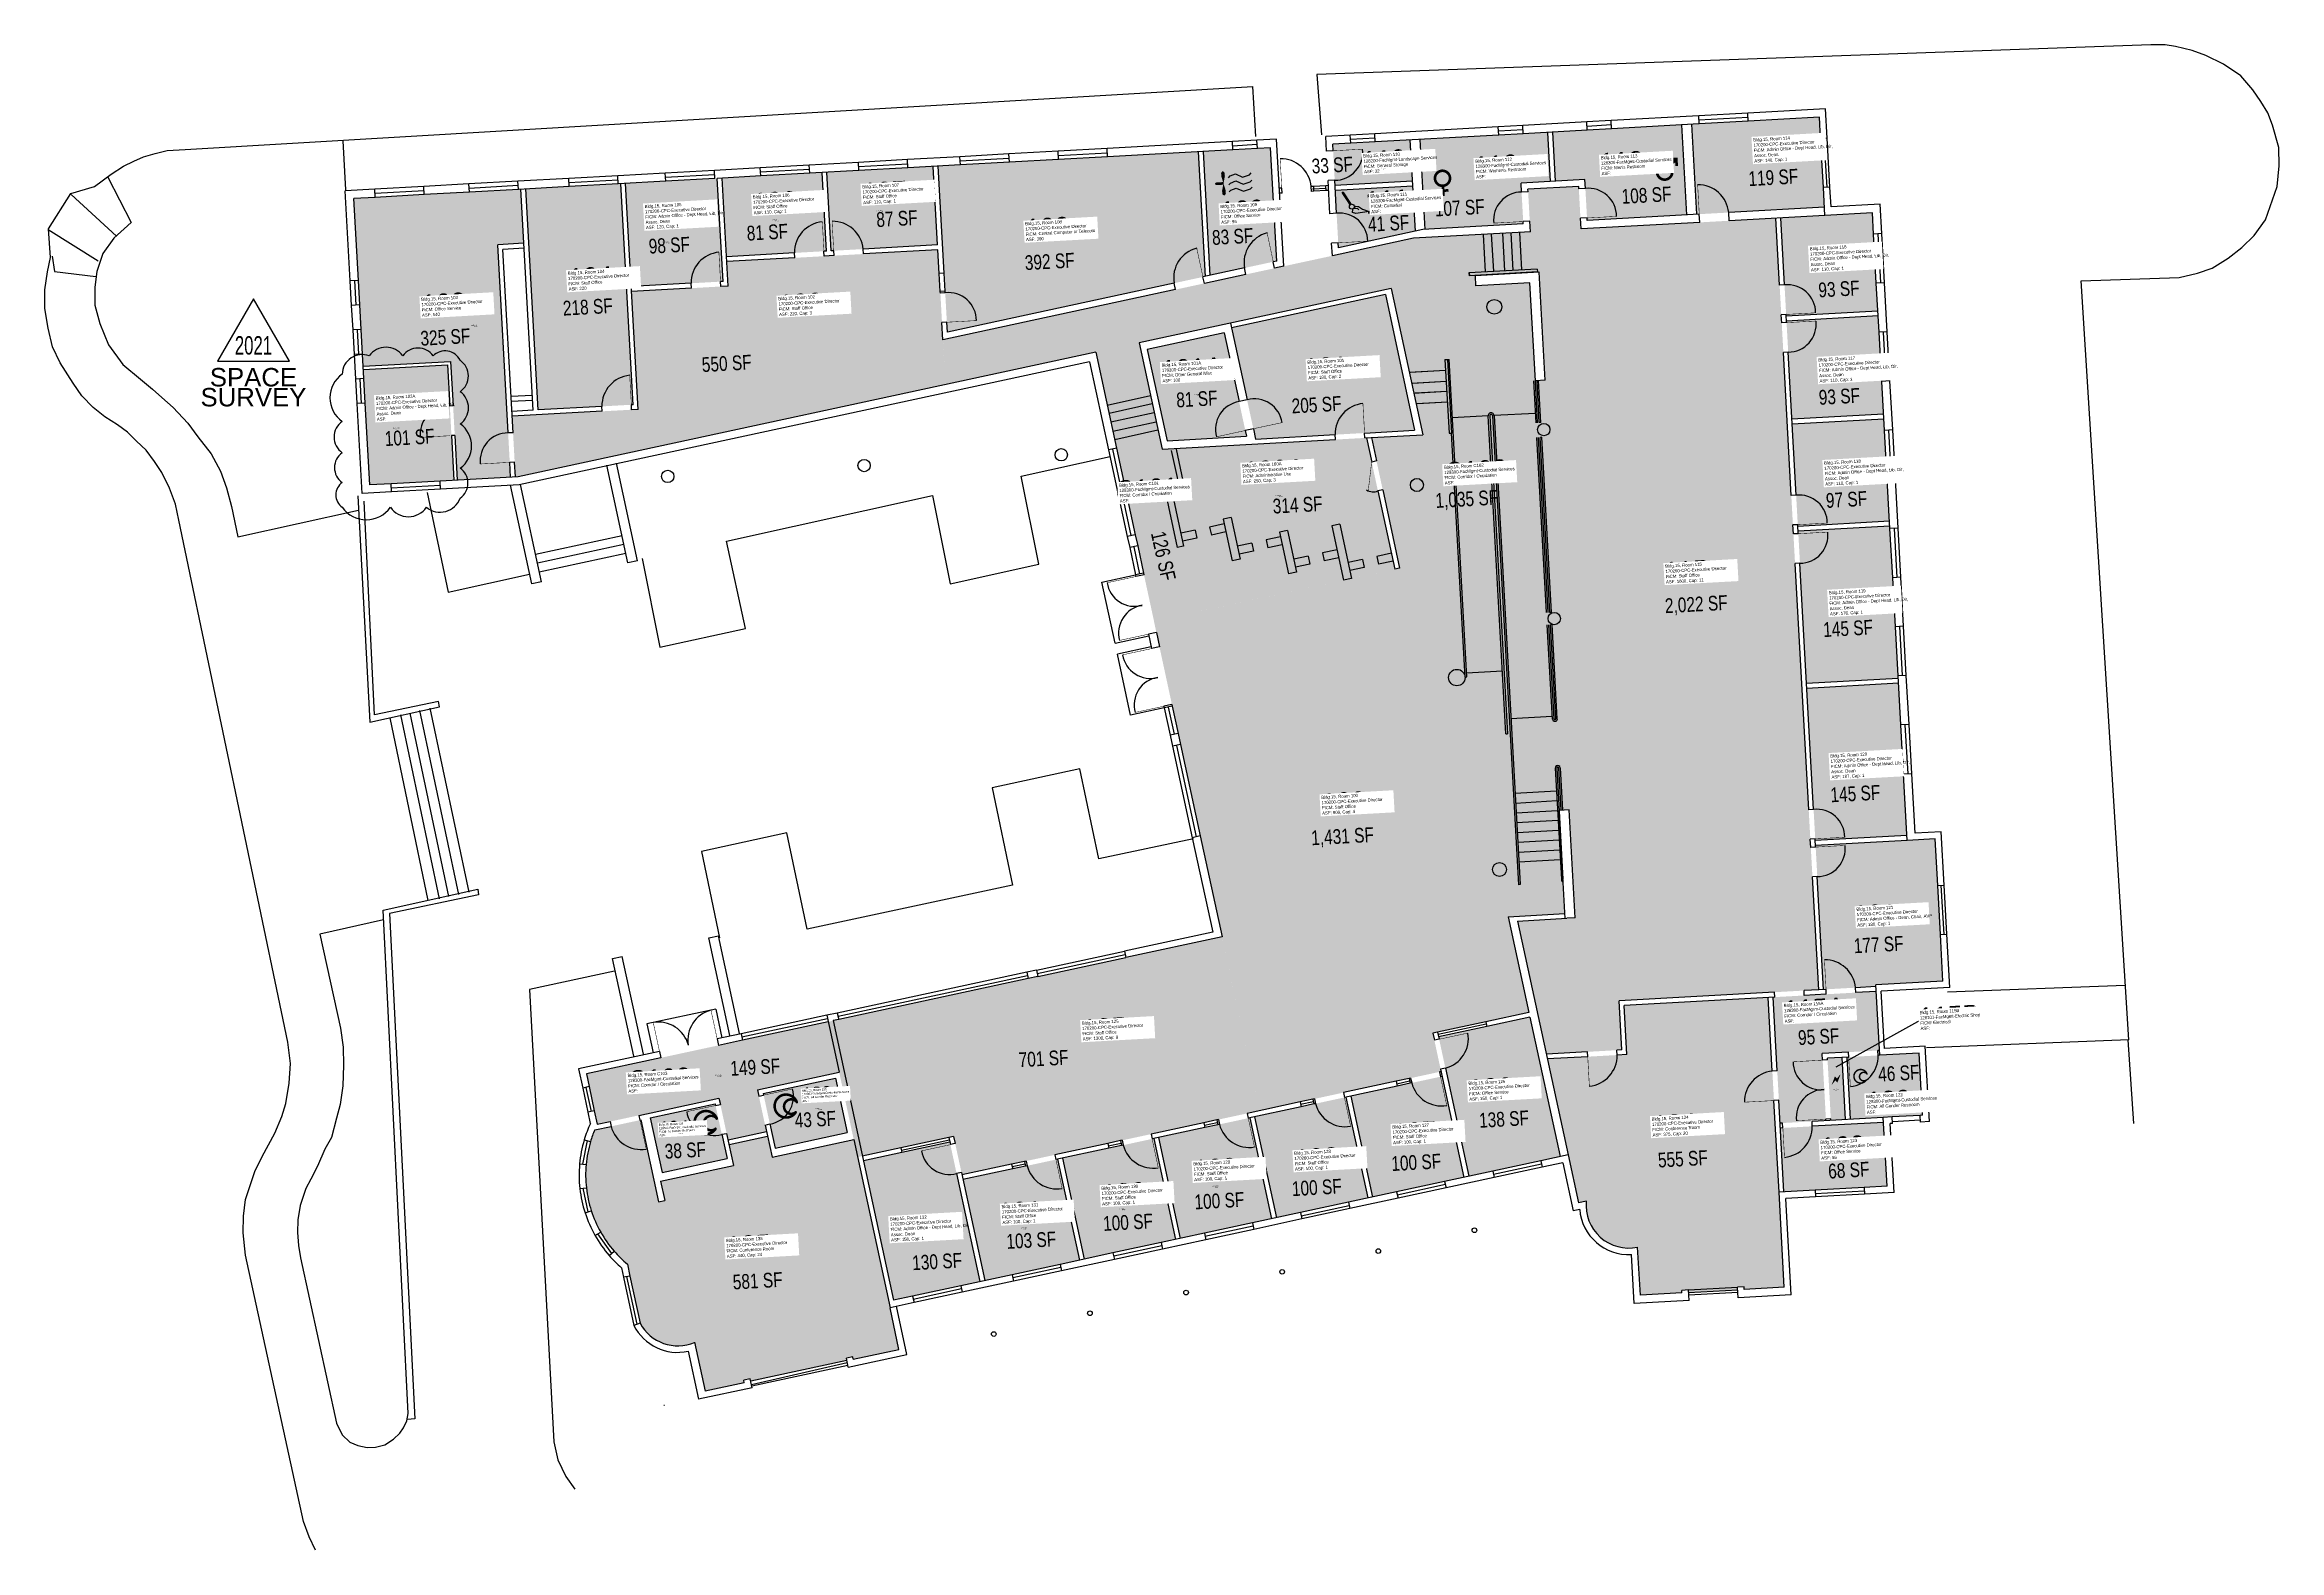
# Model space of a CAD drawing. Header units: inches. Extents: x 69214117 to 69216844, y 27684775 to 27686612.
import ezdxf
from ezdxf.enums import TextEntityAlignment as Align

# ---------------------------------------------------------------- set-up
doc = ezdxf.new("R2010")
doc.units = ezdxf.units.IN
doc.header["$LTSCALE"] = 0.25
doc.header["$MEASUREMENT"] = 0
doc.layers.get('0').update_dxf_attribs({"linetype": 'CONTINUOUS'})
for name, color, linetype in [('A-COLS', 5, 'CONTINUOUS'), ('A-DOOR', 2, 'CONTINUOUS'), ('A-FLOR', 3, 'CONTINUOUS'), ('A-GLAZ', 1, 'CONTINUOUS'), ('A-IDEN-ICON', 4, 'CONTINUOUS'), ('A-IDEN-RNUM', 7, 'CONTINUOUS'), ('A-IDEN-SNUM', 4, 'CONTINUOUS'), ('A-IDEN-VNUM', 4, 'CONTINUOUS'), ('A-SITE', 3, 'CONTINUOUS'), ('A-WALL', 5, 'CONTINUOUS'), ('AREA-TEXT', 3, 'CONTINUOUS'), ('Rooms-Department-Color', 7, 'CONTINUOUS'), ('Rooms-Information', 7, 'CONTINUOUS')]:
    doc.layers.add(name, color=color, linetype=linetype)
doc.layers.add('A-REV', color=1, linetype='CONTINUOUS', true_color=0xff0000)
doc.styles.add('Arial', font='arial.ttf')
doc.styles.add('CP_AREA', font='arial.ttf', dxfattribs={"height": 15})
doc.styles.add('CP_ROOMSNUMBER', font='arial.ttf', dxfattribs={"height": 1})
doc.styles.add('CP_ROOMVNUMBER', font='arial.ttf', dxfattribs={"width": 0.85, "height": 0.075})

# ---------------------------------------------------------------- blocks, each defined once
blk = doc.blocks.new('CPMECH')
at = {"color": 0, "linetype": 'ByBlock'}
for p, q in [((0.005, 0.025), (0.015, 0.035)), ((0.015, 0.035), (0.045, 0.045)), ((0.015, -0.005), (0.045, 0.005)), ((0.045, 0.045), (0.085, 0.025)), ((0.045, 0.005), (0.085, -0.015)), ((0.085, 0.025), (0.125, 0.035)), ((0.125, 0.035), (0.135, 0.045)), ((0.125, -0.005), (0.135, 0.005)), ((0.005, -0.015), (0.015, -0.005)), ((0.005, -0.055), (0.015, -0.045)), ((0.015, -0.045), (0.045, -0.035)), ((0.045, -0.035), (0.085, -0.055)), ((0.085, -0.015), (0.125, -0.005)), ((0.085, -0.055), (0.125, -0.045)), ((0.125, -0.045), (0.135, -0.035))]:
    blk.add_line(p, q, dxfattribs=at)
at = {"color": 0, "linetype": 'ByBlock', "const_width": 0.015}
blk.add_lwpolyline([(-0.025, -0.005), (-0.065, -0.005)], dxfattribs=at)
at = {"color": 0, "linetype": 'ByBlock', "const_width": 0.0075}
blk.add_lwpolyline([(-0.068, -0.007, 1), (-0.062, -0.003, 1)], format="xyb", close=True, dxfattribs=at)
at = {"color": 0, "linetype": 'ByBlock'}
for points in [[(-0.025, -0.005, 0, 0.02, 0), (-0.025, 0.035, 0.02, 0.02, 0), (-0.025, 0.055, 0.02, 0, 0), (-0.025, 0.065, 0, 0, 0)], [(-0.025, -0.005, 0, 0.02, 0), (-0.025, -0.045, 0.02, 0.02, 0), (-0.025, -0.065, 0.02, 0, 0), (-0.025, -0.075, 0, 0, 0)]]:
    blk.add_lwpolyline(points, format="xyseb", dxfattribs=at)
blk = doc.blocks.new('CPMEN')
at = {"color": 0, "linetype": 'ByBlock', "const_width": 0.015}
blk.add_lwpolyline([(-0.058, -0.02, 1), (0.028, -0.02, 1)], format="xyb", close=True, dxfattribs=at)
for points in [[(0.055, 0.01), (0.055, 0.05), (0.015, 0.05)], [(0.015, 0.01), (0.055, 0.05)]]:
    blk.add_lwpolyline(points, dxfattribs=at)
blk = doc.blocks.new('CPWOMEN')
at = {"color": 0, "linetype": 'ByBlock', "const_width": 0.015}
blk.add_lwpolyline([(-0.0375, 0, 1), (0.0475, 0, 1)], format="xyb", close=True, dxfattribs=at)
for points in [[(-0.025, -0.07), (0.035, -0.07)], [(0.005, -0.04), (0.005, -0.1)]]:
    blk.add_lwpolyline(points, dxfattribs=at)
blk = doc.blocks.new('CPCUST')
at = {"color": 0, "linetype": 'ByBlock'}
for p, q in [((0.017, -0.064), (0.02, -0.047)), ((0.036, -0.07), (0.017, -0.064)), ((0.026, -0.041), (0.045, -0.041)), ((0.03, -0.034), (0.038, -0.03)), ((0.112, -0.063), (0.036, -0.07)), ((0.038, -0.03), (0.053, -0.032)), ((0.045, -0.041), (0.054, -0.051)), ((0.053, -0.032), (0.075, -0.048)), ((0.075, -0.048), (0.112, -0.063))]:
    blk.add_line(p, q, dxfattribs=at)
at = {"color": 0, "linetype": 'ByBlock', "const_width": 0.015}
blk.add_lwpolyline([(-0.03, 0.05), (0.01, -0.019)], dxfattribs=at)
at = {"color": 0, "linetype": 'ByBlock', "const_width": 0.0075}
blk.add_lwpolyline([(-0.033, 0.048, 1), (-0.027, 0.052, 1)], format="xyb", close=True, dxfattribs=at)
at = {"color": 0, "linetype": 'ByBlock'}
blk.add_circle((0.016, -0.031), 0.0141, dxfattribs=at)
blk = doc.blocks.new('CPELECT')
at = {"color": 0, "linetype": 'ByBlock'}
blk.add_lwpolyline([(0.062, 0.063, 0, 0.03, 0), (0.01, -0.017, 0.03, 0.03, 0), (-0.01, 0.007, 0.03, 0, 0), (-0.062, -0.073, 0.03, 0, 0)], format="xyseb", dxfattribs=at)
blk = doc.blocks.new('CPBATH')
at = {"color": 0, "linetype": 'ByBlock', "const_width": 0.0127}
for points in [[(0.057, 0.017, 0.861492), (-0.055, 0, 1)], [(-0.055, 0, 0.726902), (0.049, -0.034, 1)], [(0.057, 0.017, 0.729002), (-0.008, -0.004, 1)], [(-0.008, -0.004, 0.609468), (0.049, -0.034, 1)]]:
    blk.add_lwpolyline(points, format="xyb", dxfattribs=at)
at = {"color": 0, "linetype": 'ByBlock', "const_width": 0.00637}
for points in [[(0.054, 0.015, 1), (0.06, 0.018, 1)], [(0.046, -0.035, 1), (0.051, -0.032, 1)]]:
    blk.add_lwpolyline(points, format="xyb", close=True, dxfattribs=at)
blk = doc.blocks.new('Space Revision')
at = {"layer": 'A-REV', "transparency": 16777216}
blk.add_lwpolyline([(0, 2.538), (-1.465, 0), (1.465, 0)], close=True, dxfattribs=at)
at = {"layer": 'A-REV', "transparency": 16777216, "insert": (0, -0.274), "char_height": 0.75, "attachment_point": 2, "line_spacing_factor": 0.65, "style": 'Arial'}
blk.add_mtext_dynamic_manual_height_columns('SPACE\\PSURVEY', width=1.2391, gutter_width=0.0182, heights=[0], dxfattribs=at)
at = {"layer": 'A-REV', "transparency": 16777216, "style": 'Arial', "width": 0.65}
blk.add_attdef('YEAR', text='', height=0.75, dxfattribs=at).set_placement((0, 0.646), align=Align.MIDDLE_CENTER)
at = {"layer": 'A-REV', "style": 'Arial', "flags": 1}
blk.add_attdef('UPDATES', text='', height=0.75, dxfattribs=at).set_placement((1.499, 1.084), align=Align.TOP_LEFT)

msp = doc.modelspace()

# ---------------------------------------------------------------- hatches: boundary and pattern name
at = {"layer": 'Rooms-Department-Color', "true_color": 0xacacac}
for points in [[(69216115.1, 27686514.5), (69215957.4, 27686505.8), (69215960.7, 27686445.9), (69215996.6, 27686447.9), (69215999.4, 27686397.9), (69216121.2, 27686404.7)], [(69215918.8, 27686443.5), (69215954.7, 27686445.5), (69215951.4, 27686505.4), (69215795.6, 27686496.8), (69215801.7, 27686387), (69215921.5, 27686393.6)], [(69215786.7, 27686440.2), (69215692.1, 27686435), (69215696, 27686364.6), (69215789.8, 27686384.9)], [(69215213.4, 27686252.3), (69215216.4, 27686197.7), (69215760.2, 27686315), (69215798.7, 27686136.4), (69215736.2, 27686133), (69215770.6, 27685973.5), (69215809.7, 27685982), (69215903.2, 27685548.3), (69215972.3, 27685552.2), (69215965.3, 27685678), (69215977.3, 27685678.6), (69215948.2, 27686202.8), (69215936.2, 27686202.1), (69215929.6, 27686321.9), (69215863.7, 27686318.3), (69215863, 27686330.3), (69215932.9, 27686334.2), (69215930.1, 27686384.1), (69215787.5, 27686376.2), (69215688.5, 27686354.8), (69215629.1, 27686342), (69215618.1, 27686339.6), (69215497.1, 27686313.5)], [(69215458.2, 27685967.5), (69215470.9, 27685908.9), (69215523.6, 27685920.3), (69215480.8, 27686118.8), (69215452.8, 27686248.7), (69215400, 27686237.3), (69215425.3, 27686120), (69215448.1, 27686014.4), (69215451, 27686000.7)], [(69216226.3, 27685450), (69216234.9, 27685296.3), (69216290.8, 27685299.4), (69216286.3, 27685381.2), (69216356.1, 27685385.1), (69216352.2, 27685457)], [(69214987.1, 27685337.1), (69215086.8, 27685358.6), (69215073.5, 27685420.1), (69214778.3, 27685356.5), (69214781.7, 27685340.9), (69214788, 27685311.5), (69214791.6, 27685294.9), (69214940.1, 27685326.9), (69214951.1, 27685276.1), (69214998, 27685286.2)], [(69216296.8, 27685299.7), (69216314.8, 27685300.7), (69216310.5, 27685376.6), (69216292.6, 27685375.6)], [(69216316.5, 27685376.9), (69216320.7, 27685301), (69216360.6, 27685303.3), (69216371.7, 27685303.9), (69216405.6, 27685305.8), (69216408.6, 27685305.9), (69216404.4, 27685381.8), (69216356.5, 27685379.1)], [(69215096.5, 27685284.9), (69215082.2, 27685351.4), (69214994.2, 27685332.5), (69215008.5, 27685265.9)], [(69214949.9, 27685253.3), (69214935.5, 27685319.8), (69214856.3, 27685302.7), (69214870.7, 27685236.2)]]:
    msp.add_hatch(color=253, dxfattribs=at).paths.add_polyline_path(points)
at = {"layer": 'Rooms-Department-Color', "true_color": 0x80bc67}
for points in [[(69216289, 27686414), (69216282.9, 27686523.8), (69216127.1, 27686515.2), (69216133.2, 27686405.4)], [(69215533.6, 27686329.6), (69215525.1, 27686481.8), (69215207.6, 27686464.2), (69215218.8, 27686261.7)], [(69215613, 27686486.7), (69215531.1, 27686482.1), (69215539.5, 27686330.9), (69215620.7, 27686348.4)], [(69215786.4, 27686446.2), (69215783.6, 27686496.1), (69215689, 27686490.9), (69215691.7, 27686441)], [(69215065.8, 27686456.3), (69214944, 27686449.6), (69214949.3, 27686353.7), (69215071.2, 27686360.5)], [(69215071.8, 27686456.7), (69215077.1, 27686360.8), (69215206.9, 27686368), (69215201.6, 27686463.9)], [(69214685.8, 27686084.7), (69214620.7, 27686081.1), (69214612.7, 27686225.9), (69214506, 27686220), (69214494.7, 27686424.6), (69214698.4, 27686435.9), (69214702, 27686370), (69214670.1, 27686368.3)], [(69214820.2, 27686442.7), (69214704.4, 27686436.3), (69214719.3, 27686166.7), (69214835.2, 27686173.1)], [(69214833.2, 27686317.2), (69214945, 27686323.4), (69214938, 27686449.2), (69214826.2, 27686443)], [(69216229.7, 27686400.7), (69215991.9, 27686387.5), (69215989.1, 27686439.4), (69215927.2, 27686436), (69215932.9, 27686334.2), (69215940.9, 27686334.6), (69215948.2, 27686202.8), (69215984.6, 27685546.9), (69215974.6, 27685546.3), (69215914.6, 27685543), (69215949.6, 27685380.6), (69216041.7, 27685385.7), (69216038.3, 27685445.6), (69216281.9, 27685459.1)], [(69216354.1, 27686287.4), (69216352.2, 27686321.4), (69216348.9, 27686381.3), (69216347.5, 27686407.2), (69216289.5, 27686404), (69216235.7, 27686401), (69216242.3, 27686281.2)], [(69215216.4, 27686197.7), (69215207.3, 27686362), (69214949.7, 27686347.7), (69214951.3, 27686317.8), (69214833.5, 27686311.2), (69214841.5, 27686167.4), (69214687.7, 27686158.9), (69214691.8, 27686085), (69214695, 27686085.2)], [(69215753.2, 27686307.4), (69215565.5, 27686266.9), (69215594.8, 27686131.1), (69215788.9, 27686141.9)], [(69215583.8, 27686134.5), (69215556.6, 27686260.9), (69215462.7, 27686240.6), (69215486.8, 27686129.1)], [(69216355.6, 27686261.4), (69216354.5, 27686281.4), (69216242.6, 27686275.2), (69216249.3, 27686155.4), (69216361.1, 27686161.6), (69216358.9, 27686201.5)], [(69214514.1, 27686075.2), (69214616.7, 27686080.9), (69214608.9, 27686221.7), (69214506.2, 27686216)], [(69216256.5, 27686024.6), (69216368.4, 27686030.8), (69216365.5, 27686081.7), (69216362.2, 27686141.6), (69216361.4, 27686155.6), (69216249.6, 27686149.4)], [(69215523.6, 27685920.3), (69215764.7, 27685972.3), (69215736.5, 27686103.1), (69215730.2, 27686132.6), (69215728.2, 27686132.5), (69215480.8, 27686118.8)], [(69216267.2, 27685832.9), (69216379, 27685839.1), (69216378.8, 27685842.1), (69216375.5, 27685902), (69216372.2, 27685961.9), (69216368.9, 27686021.8), (69216368.7, 27686024.8), (69216256.9, 27686018.6)], [(69215809.7, 27685982), (69215470.8, 27685908.9), (69215599.7, 27685311.5), (69215821.2, 27685359.3), (69215811.1, 27685406.2), (69215928.4, 27685431.5)], [(69216277.8, 27685641.2), (69216389.6, 27685647.4), (69216385.5, 27685722.3), (69216382.2, 27685782.2), (69216379.3, 27685833.1), (69216267.5, 27685826.9)], [(69216278.1, 27685635.2), (69216287.9, 27685459.5), (69216351.8, 27685463), (69216351.7, 27685465.1), (69216433.5, 27685469.6), (69216423.9, 27685643.3), (69216390, 27685641.4)], [(69215073.5, 27685420.1), (69215109.1, 27685254.9), (69215226.4, 27685280.2), (69215236.6, 27685233.2), (69215599.7, 27685311.5), (69215553.9, 27685523.7)], [(69215818.2, 27685401.6), (69215854.9, 27685231.5), (69215884.2, 27685237.8), (69215942.8, 27685250.5), (69215966.3, 27685255.5), (69215929.6, 27685425.6)], [(69215737.5, 27685206.2), (69215766.9, 27685212.5), (69215825.5, 27685225.2), (69215849, 27685230.2), (69215822.4, 27685353.4), (69215711, 27685329.4)], [(69215620.2, 27685180.9), (69215649.6, 27685187.2), (69215708.2, 27685199.9), (69215731.7, 27685205), (69215705.1, 27685328.1), (69215593.7, 27685304.1)], [(69215476.4, 27685278.8), (69215502.9, 27685155.6), (69215532.3, 27685162), (69215590.9, 27685174.6), (69215614.4, 27685179.7), (69215587.8, 27685302.8)], [(69216361, 27685297.3), (69216235.2, 27685290.3), (69216239.5, 27685212.4), (69216277.5, 27685214.5), (69216337.4, 27685217.8), (69216365.3, 27685219.4)], [(69215221.8, 27685273), (69215116.3, 27685250.3), (69215152.9, 27685080.2), (69215176.4, 27685085.2), (69215235.1, 27685097.9), (69215258.5, 27685102.9)], [(69215264.4, 27685104.2), (69215297.7, 27685111.4), (69215356.3, 27685124), (69215379.8, 27685129.1), (69215353.2, 27685252.3), (69215237.8, 27685227.4)], [(69215359.1, 27685253.5), (69215385.6, 27685130.3), (69215420.8, 27685137.9), (69215479.5, 27685150.6), (69215497.1, 27685154.4), (69215470.5, 27685277.5)]]:
    msp.add_hatch(color=83, dxfattribs=at).paths.add_polyline_path(points)
h = msp.add_hatch(color=83, dxfattribs=at)
edge = h.paths.add_edge_path()
edge.add_line((69216048, 27685380.1), (69215950.8, 27685374.7))
edge.add_line((69215950.8, 27685374.7), (69215976.1, 27685257.6))
edge.add_line((69215976.1, 27685257.6), (69215988.7, 27685199))
edge.add_line((69215988.7, 27685199), (69215998.4, 27685201.1))
edge.add_arc((69216050.1, 27685195.9), 52, 174.2737, 282.0763)
edge.add_line((69216061, 27685145.1), (69216064.3, 27685086.5))
edge.add_line((69216064.3, 27685086.5), (69216115.1, 27685089.3))
edge.add_line((69216115.1, 27685089.3), (69216114.9, 27685092.3))
edge.add_line((69216114.9, 27685092.3), (69216123, 27685092.8))
edge.add_line((69216123, 27685092.8), (69216123.1, 27685089.8))
edge.add_line((69216123.1, 27685089.8), (69216183.1, 27685093.1))
edge.add_line((69216183.1, 27685093.1), (69216182.9, 27685096.1))
edge.add_line((69216182.9, 27685096.1), (69216190.9, 27685096.5))
edge.add_line((69216190.9, 27685096.5), (69216191.1, 27685093.5))
edge.add_line((69216191.1, 27685093.5), (69216239.9, 27685096.3))
edge.add_line((69216239.9, 27685096.3), (69216233.5, 27685212.1))
edge.add_line((69216233.5, 27685212.1), (69216233.5, 27685212.1))
edge.add_line((69216233.5, 27685212.1), (69216220.4, 27685449.7))
edge.add_line((69216220.4, 27685449.7), (69216044.7, 27685440))
edge.add_line((69216044.7, 27685440), (69216048, 27685380.1))
h = msp.add_hatch(color=83, dxfattribs=at)
edge = h.paths.add_edge_path()
edge.add_arc((69214889.8, 27685076.6), 52, 207.9517, 293.2618)
edge.add_line((69214910.3, 27685028.9), (69214923.2, 27684969.3))
edge.add_line((69214923.2, 27684969.3), (69214971, 27684979.6))
edge.add_line((69214971, 27684979.6), (69214970.4, 27684982.5))
edge.add_line((69214970.4, 27684982.5), (69214978.2, 27684984.2))
edge.add_line((69214978.2, 27684984.2), (69214978.9, 27684981.3))
edge.add_line((69214978.9, 27684981.3), (69215096.2, 27685006.6))
edge.add_line((69215096.2, 27685006.6), (69215095.5, 27685009.5))
edge.add_line((69215095.5, 27685009.5), (69215103.4, 27685011.2))
edge.add_line((69215103.4, 27685011.2), (69215104, 27685008.3))
edge.add_line((69215104, 27685008.3), (69215159.7, 27685020.3))
edge.add_line((69215159.7, 27685020.3), (69215104.5, 27685276.4))
edge.add_line((69215104.5, 27685276.4), (69215004.8, 27685254.9))
edge.add_line((69215004.8, 27685254.9), (69214999.3, 27685280.3))
edge.add_line((69214999.3, 27685280.3), (69214952.4, 27685270.2))
edge.add_line((69214952.4, 27685270.2), (69214957.9, 27685244.8))
edge.add_line((69214957.9, 27685244.8), (69214868.9, 27685225.6))
edge.add_line((69214868.9, 27685225.6), (69214874, 27685202.1))
edge.add_line((69214874, 27685202.1), (69214866.1, 27685200.4))
edge.add_line((69214866.1, 27685200.4), (69214844.6, 27685300.2))
edge.add_line((69214844.6, 27685300.2), (69214788.5, 27685288.1))
edge.add_arc((69214919.4, 27685233.2), 142, 157.2373, 183.1752)
edge.add_arc((69214919.4, 27685233.2), 142, 183.1752, 230.1044)
edge.add_line((69214828.4, 27685124.2), (69214843.9, 27685052.2))

# ---------------------------------------------------------------- linework, layer by layer
at = {"layer": 'A-COLS'}
for centre, radius in [((69215946.5, 27686142.6), 7.5), ((69215791.7, 27686075.1), 8), ((69215959.3, 27685912), 7.5), ((69215840.4, 27685840.1), 10), ((69215892.4, 27685605.8), 8.5), ((69215744.6, 27685140.2), 2.83), ((69215861.9, 27685165.6), 2.83), ((69215627.3, 27685114.9), 2.83), ((69215510, 27685089.6), 2.83), ((69215392.7, 27685064.3), 2.83), ((69215275.4, 27685039), 2.83)]:
    msp.add_circle(centre, radius, dxfattribs=at)
at = {"layer": 'A-DOOR', "const_width": 0.6}
for points in [[(69215689.4, 27686482.9), (69215725.3, 27686484.9)], [(69215626.8, 27686437.4), (69215624.8, 27686473.3)], [(69216136.2, 27686405.5), (69216134.2, 27686441.5)], [(69215080.1, 27686361), (69215078.1, 27686396.9)], [(69215999.3, 27686400.9), (69216035.2, 27686402.9)], [(69215068.2, 27686360.3), (69215066.2, 27686396.2)], [(69215616.4, 27686347.5), (69215608.9, 27686382.7)], [(69215695.6, 27686370.6), (69215731.6, 27686372.6)], [(69215921.4, 27686396.6), (69215885.4, 27686394.6)], [(69214942, 27686323.3), (69214940, 27686359.2)], [(69215530.6, 27686329), (69215523, 27686364.1)], [(69215218.2, 27686273.7), (69215254.1, 27686275.7)], [(69216242.2, 27686283.2), (69216278.1, 27686285.2)], [(69216242.7, 27686273.2), (69216278.7, 27686275.2)], [(69214833.2, 27686173), (69214831.2, 27686208.9)], [(69215727.8, 27686138.5), (69215725.8, 27686174.4)], [(69214611.7, 27686135.2), (69214575.8, 27686133.2)], [(69215582.4, 27686141.6), (69215547.2, 27686133.9)], [(69215592, 27686143.7), (69215627.2, 27686151.2)], [(69214684.8, 27686102.7), (69214648.8, 27686100.7)], [(69215736.5, 27686103.1), (69215732.2, 27686067.4)], [(69216256.4, 27686026.6), (69216292.4, 27686028.6)], [(69216257, 27686015.6), (69216293, 27686017.6)], [(69215448.9, 27685963.4), (69215413.7, 27685955.8)], [(69215464, 27685893), (69215428.9, 27685885.4)], [(69215467.8, 27685875.4), (69215432.6, 27685867.8)], [(69215483, 27685805.1), (69215447.8, 27685797.5)], [(69216277.7, 27685643.2), (69216313.6, 27685645.2)], [(69216278.2, 27685633.2), (69216314.2, 27685635.2)], [(69216290.9, 27685459.6), (69216288.9, 27685495.6)], [(69214867.5, 27685383.9), (69214859.9, 27685419.1)], [(69214937.9, 27685399.1), (69214930.3, 27685434.3)], [(69215818.8, 27685398.7), (69215854, 27685406.3)], [(69216000.1, 27685377.4), (69216002.1, 27685341.5)], [(69216286.7, 27685373.2), (69216250.8, 27685371.2)], [(69216318.5, 27685377), (69216320.5, 27685341.1)], [(69214994.6, 27685330.5), (69215029.8, 27685338.1)], [(69215820.5, 27685353), (69215828.1, 27685317.8)], [(69214936, 27685317.9), (69214900.8, 27685310.3)], [(69215703.2, 27685327.7), (69215710.8, 27685292.5)], [(69216227.3, 27685323.9), (69216191.4, 27685321.9)], [(69214843.7, 27685300), (69214851.3, 27685264.8)], [(69215585.9, 27685302.4), (69215593.5, 27685267.2)], [(69216238.2, 27685290.5), (69216240.2, 27685254.5)], [(69216290.7, 27685301.3), (69216254.7, 27685299.3)], [(69215222.5, 27685270.1), (69215187.3, 27685262.5)], [(69215351.3, 27685251.8), (69215358.8, 27685216.6)], [(69215468.6, 27685277.1), (69215476.1, 27685241.9)]]:
    msp.add_lwpolyline(points, dxfattribs=at)
at = {"layer": 'A-DOOR'}
for centre, radius, start, end in [((69215691.4, 27686481.1), 34.2, 270, 6.3497), ((69215625.4, 27686435.8), 37.5, 5.4671, 90.9228), ((69215919.4, 27686398.4), 34.2, 90, 186.3497), ((69216001, 27686402.9), 34.2, 0, 96.3497), ((69216134.8, 27686403.9), 37.5, 5.4671, 90.9228), ((69215697.4, 27686372.6), 34.2, 0, 96.3497), ((69215069.7, 27686358.9), 37.5, 95.4269, 180.8827), ((69215078.7, 27686359.4), 37.5, 5.4671, 90.9228), ((69215618.2, 27686346.3), 37.5, 104.4269, 189.8827), ((69214943.6, 27686321.8), 37.5, 95.4269, 180.8827), ((69215532.4, 27686327.8), 37.5, 104.4269, 189.8827), ((69216244, 27686285.2), 34.2, 0, 96.3497), ((69215220, 27686275.7), 34.2, 0, 96.3497), ((69216244.7, 27686271.4), 34.2, 270, 6.3497), ((69214834.7, 27686171.6), 37.5, 95.4269, 180.8827), ((69215593.5, 27686145.9), 34.2, 8.8641, 105.2138), ((69214609.7, 27686137), 34.2, 90, 186.3497), ((69215580.1, 27686143.1), 34.2, 99.1359, 195.4857), ((69215729.4, 27686137.1), 37.5, 95.4269, 180.8827), ((69214682.8, 27686104.5), 34.2, 90, 186.3497), ((69215738.3, 27686081.5), 14.8, 237.3418, 293.0809), ((69216258.2, 27686028.6), 34.2, 0, 96.3497), ((69216259, 27686013.8), 34.2, 270, 6.3497), ((69215447.4, 27685961.2), 34.2, 189, 285.3497), ((69215461.8, 27685894.5), 34.2, 99, 195.3497), ((69215466.4, 27685873.2), 34.2, 189, 285.3497), ((69215480.8, 27685806.5), 34.2, 99, 195.3497), ((69216279.5, 27685645.2), 34.2, 0, 96.3497), ((69216280.2, 27685631.4), 34.2, 270, 6.3497), ((69216289.5, 27685458.1), 37.5, 5.4671, 90.9228), ((69214866.4, 27685382.1), 37.5, 14.4583, 99.914), ((69214939.6, 27685397.9), 37.5, 104.4182, 189.8739), ((69215817, 27685399.8), 37.5, 284.4583, 9.914), ((69215998.5, 27685378.8), 37.5, 275.4269, 0.8827), ((69216284.9, 27685371.2), 34.2, 180, 276.3497), ((69216317, 27685378.4), 37.5, 275.4269, 0.8827), ((69214996.9, 27685329), 34.2, 278.9912, 15.341), ((69215821.6, 27685354.8), 37.5, 194.4583, 279.914), ((69216228.9, 27685322.5), 37.5, 95.4671, 180.9228), ((69216288.7, 27685303.1), 34.2, 90, 186.3497), ((69214934.5, 27685315.6), 34.2, 188.9912, 285.341), ((69215704.3, 27685329.5), 37.5, 194.4583, 279.914), ((69214844.8, 27685301.7), 37.5, 194.4583, 279.914), ((69215587, 27685304.2), 37.5, 194.4583, 279.914), ((69216236.6, 27685291.9), 37.5, 275.4269, 0.8827), ((69215221, 27685267.9), 34.2, 188.9912, 285.341), ((69215469.7, 27685278.9), 37.5, 194.4583, 279.914), ((69215352.4, 27685253.6), 37.5, 194.4583, 279.914)]:
    msp.add_arc(centre, radius, start, end, dxfattribs=at)
at = {"layer": 'A-FLOR'}
for p, q in [((69215872.6, 27686380.9), (69215875.1, 27686335)), ((69215872.6, 27686380.9), (69215875.1, 27686335)), ((69215882.4, 27686381.4), (69215885, 27686335.5)), ((69215882.4, 27686381.4), (69215885, 27686335.5)), ((69215896.1, 27686382.2), (69215898.7, 27686336.3)), ((69215896.1, 27686382.2), (69215898.7, 27686336.3)), ((69215906.2, 27686382.7), (69215908.8, 27686336.9)), ((69215906.2, 27686382.7), (69215908.8, 27686336.9)), ((69215916.8, 27686383.3), (69215919.4, 27686337.5)), ((69215916.8, 27686383.3), (69215919.4, 27686337.5)), ((69215938.5, 27686338.5), (69215855.1, 27686333.9)), ((69215938.5, 27686338.5), (69215855.1, 27686333.9)), ((69215855.1, 27686333.9), (69215855.3, 27686330.4)), ((69215938.7, 27686335), (69215855.3, 27686330.4)), ((69215938.7, 27686335), (69215855.3, 27686330.4)), ((69215855.6, 27686333.9), (69215855.8, 27686330.4)), ((69215938.5, 27686338.5), (69215938.7, 27686335)), ((69215826.6, 27686214.6), (69215782.4, 27686212.2)), ((69215826.6, 27686214.6), (69215783.9, 27686212.3)), ((69215828.9, 27686228.2), (69215830.9, 27686228.3)), ((69215852.4, 27685840.8), (69215830.9, 27686228.3)), ((69215413.9, 27686172.6), (69215466.7, 27686184.1)), ((69215827.4, 27686201.2), (69215785.2, 27686198.8)), ((69215827.4, 27686201.2), (69215786.8, 27686198.9)), ((69215828, 27686189.2), (69215787.8, 27686186.9)), ((69215828, 27686189.2), (69215789.4, 27686187)), ((69215937, 27686151), (69215934.2, 27686202)), ((69215939, 27686151.1), (69215936.2, 27686202.1)), ((69215941, 27686151.2), (69215938.2, 27686202.2)), ((69215943, 27686151.3), (69215940.2, 27686202.4)), ((69215416, 27686162.8), (69215468.8, 27686174.4)), ((69215418.4, 27686152.1), (69215471.1, 27686163.6)), ((69215420.8, 27686140.7), (69215473.6, 27686152.2)), ((69215828.8, 27686176.2), (69215790.6, 27686174.1)), ((69215828.8, 27686176.2), (69215792.2, 27686174.2)), ((69215878.7, 27686159.5), (69215834.8, 27686157)), ((69215900.3, 27685771.3), (69215878.7, 27686159.5)), ((69215880.7, 27686159.6), (69215902.3, 27685771.4)), ((69215883.8, 27686159.7), (69215915.5, 27685587.3)), ((69215885.7, 27686160.1), (69215936.4, 27686162.9)), ((69215885.8, 27686159.9), (69215917.5, 27685587.4)), ((69215423, 27686130.7), (69215475.7, 27686142.3)), ((69215850.4, 27685840.6), (69215833.9, 27686138.4)), ((69215949.9, 27685919.3), (69215938, 27686133)), ((69215951.9, 27685919.4), (69215940, 27686133.1)), ((69215943, 27686151.3), (69215941, 27686151.2)), ((69215944, 27686133.3), (69215942, 27686133.2)), ((69215953.9, 27685919.5), (69215942, 27686133.2)), ((69215955.8, 27685919.6), (69215944, 27686133.3)), ((69215492, 27686117.3), (69215500.7, 27686076.9)), ((69215497.9, 27686118.6), (69215507.8, 27686072.3)), ((69215500.7, 27686076.9), (69215483.1, 27686073.1)), ((69215483.1, 27686073.1), (69215499.1, 27685998.9)), ((69215507.8, 27686072.3), (69215492.2, 27686069)), ((69215492.2, 27686069), (69215507, 27686000.6)), ((69215521.2, 27686020), (69215503.6, 27686016.2)), ((69215521.2, 27686020), (69215523.3, 27686010.2)), ((69215556.4, 27686027.6), (69215538.8, 27686023.8)), ((69215538.8, 27686023.8), (69215540.9, 27686014)), ((69215558.5, 27686017.8), (69215540.9, 27686014)), ((69215564.9, 27686035.6), (69215555.1, 27686033.4)), ((69215555.1, 27686033.4), (69215566.1, 27685982.6)), ((69215564.9, 27686035.6), (69215575.9, 27685984.7)), ((69215633.8, 27686019.7), (69215624, 27686017.6)), ((69215624, 27686017.6), (69215635, 27685966.8)), ((69215633.8, 27686019.7), (69215644.8, 27685968.9)), ((69215697.6, 27686027.4), (69215687.8, 27686025.3)), ((69215687.8, 27686025.3), (69215702.2, 27685958.8)), ((69215697.6, 27686027.4), (69215712, 27685960.9)), ((69215507, 27686000.6), (69215499.1, 27685998.9)), ((69215523.3, 27686010.2), (69215505.7, 27686006.4)), ((69215590.1, 27686004.2), (69215572.5, 27686000.4)), ((69215592.2, 27685994.4), (69215574.6, 27685990.6)), ((69215590.1, 27686004.2), (69215592.2, 27685994.4)), ((69215625.3, 27686011.8), (69215607.7, 27686008)), ((69215607.7, 27686008), (69215609.8, 27685998.2)), ((69215627.4, 27686002), (69215609.8, 27685998.2)), ((69215659, 27685988.3), (69215641.4, 27685984.5)), ((69215659, 27685988.3), (69215661.1, 27685978.6)), ((69215694.2, 27685995.9), (69215676.6, 27685992.1)), ((69215676.6, 27685992.1), (69215678.7, 27685982.4)), ((69215760.5, 27685991.8), (69215742.9, 27685988)), ((69215742.9, 27685988), (69215745, 27685978.3)), ((69215575.9, 27685984.7), (69215566.1, 27685982.6)), ((69215644.8, 27685968.9), (69215635, 27685966.8)), ((69215661.1, 27685978.6), (69215643.5, 27685974.8)), ((69215696.3, 27685986.2), (69215678.7, 27685982.4)), ((69215712, 27685960.9), (69215702.2, 27685958.8)), ((69215725.3, 27685984.2), (69215707.7, 27685980.4)), ((69215727.4, 27685974.5), (69215709.9, 27685970.7)), ((69215725.3, 27685984.2), (69215727.4, 27685974.5)), ((69215762.6, 27685982.1), (69215745, 27685978.3)), ((69215955.8, 27685919.6), (69215953.9, 27685919.5)), ((69215957.1, 27685789.5), (69215950.7, 27685904.3)), ((69215959.1, 27685789.6), (69215952.7, 27685904.5)), ((69215956.7, 27685904.7), (69215954.7, 27685904.6)), ((69215961.1, 27685789.7), (69215954.7, 27685904.6)), ((69215963, 27685789.9), (69215956.7, 27685904.7)), ((69215850.4, 27685840.6), (69215852.4, 27685840.8)), ((69215896, 27685847.7), (69215852.1, 27685845.3)), ((69215900.3, 27685771.3), (69215902.3, 27685771.4)), ((69215956.9, 27685792.6), (69215906.3, 27685789.8)), ((69215960.4, 27685729.6), (69215967.9, 27685594)), ((69215962.4, 27685729.7), (69215969.9, 27685594.1)), ((69215964.4, 27685729.8), (69215967.3, 27685678.1)), ((69215966.4, 27685729.9), (69215969.2, 27685678.2)), ((69215911.3, 27685699), (69215961.9, 27685701.8)), ((69215912, 27685687), (69215962.6, 27685689.9)), ((69215912.7, 27685675.1), (69215963.3, 27685677.9)), ((69215913.3, 27685663.1), (69215963.9, 27685665.9)), ((69215914, 27685651.1), (69215964.6, 27685653.9)), ((69215914.7, 27685639.1), (69215965.3, 27685641.9)), ((69215915.3, 27685627.1), (69215965.9, 27685629.9)), ((69215916, 27685615.2), (69215966.6, 27685618)), ((69215917.5, 27685587.4), (69215915.5, 27685587.3))]:
    msp.add_line(p, q, dxfattribs=at)
msp.add_circle((69215886.1, 27686292.5), 9, dxfattribs=at)
for centre, radius, start, end in [((69215882.2, 27686159.7), 3.52, 3.1749, 183.1749), ((69215882.2, 27686159.7), 1.52, 3.1749, 183.1749), ((69215960.1, 27685789.7), 2.98, 183.1749, 3.1749), ((69215960.1, 27685789.7), 1, 183.1749, 3.1749), ((69215963.4, 27685729.8, 0), 2.98, 3.1749, 183.1749), ((69215963.4, 27685729.8, 0), 1, 3.1749, 183.1749), ((69215972.4, 27685594), 4.48, 180.1118, 239.6981)]:
    msp.add_arc(centre, radius, start, end, dxfattribs=at)
at = {"layer": 'A-GLAZ'}
for p, q in [((69215920.9, 27686513.8), (69215890.9, 27686512.1)), ((69215891.2, 27686507.1), (69215921.2, 27686508.8)), ((69216028.7, 27686519.7), (69215998.8, 27686518.1)), ((69215999, 27686513.1), (69216029, 27686514.8)), ((69216029.3, 27686509.8), (69215999.3, 27686508.1)), ((69216195.5, 27686529), (69216135.6, 27686525.7)), ((69216135.8, 27686520.7), (69216195.7, 27686524)), ((69216196, 27686519), (69216136.1, 27686515.7)), ((69215293.9, 27686479), (69215234, 27686475.7)), ((69215413.7, 27686485.6), (69215353.8, 27686482.3)), ((69215354.1, 27686477.3), (69215414, 27686480.6)), ((69215596.5, 27686495.8), (69215566.5, 27686494.1)), ((69215566.8, 27686489.1), (69215596.7, 27686490.8)), ((69215597, 27686485.8), (69215567.1, 27686484.1)), ((69215740.3, 27686503.7), (69215710.3, 27686502.1)), ((69215710.6, 27686497.1), (69215740.6, 27686498.8)), ((69215740.8, 27686493.8), (69215710.9, 27686492.1)), ((69215921.4, 27686503.8), (69215891.5, 27686502.1)), ((69216287.6, 27686438), (69216284.3, 27686497.9)), ((69216288.3, 27686498.1), (69216291.7, 27686438.2)), ((69216295.7, 27686438.4), (69216292.4, 27686498.3)), ((69214816.7, 27686452.5), (69214756.8, 27686449.2)), ((69214934.5, 27686459), (69214874.6, 27686455.7)), ((69214874.8, 27686450.7), (69214934.8, 27686454.1)), ((69215050.3, 27686465.5), (69214990.4, 27686462.1)), ((69214990.7, 27686457.2), (69215050.6, 27686460.5)), ((69215050.9, 27686455.5), (69214991, 27686452.2)), ((69215170.1, 27686472.1), (69215110.2, 27686468.8)), ((69215110.5, 27686463.8), (69215170.4, 27686467.1)), ((69215170.7, 27686462.1), (69215110.8, 27686458.8)), ((69215234.3, 27686470.7), (69215294.2, 27686474)), ((69215294.5, 27686469), (69215234.6, 27686465.7)), ((69215414.3, 27686475.6), (69215354.4, 27686472.3)), ((69214580, 27686439.4), (69214520.1, 27686436.1)), ((69214520.4, 27686431.1), (69214580.3, 27686434.4)), ((69214580.5, 27686429.4), (69214520.6, 27686426.1)), ((69214694.8, 27686445.8), (69214634.9, 27686442.4)), ((69214635.2, 27686437.4), (69214695.1, 27686440.8)), ((69214695.4, 27686435.8), (69214635.5, 27686432.4)), ((69214757, 27686444.2), (69214816.9, 27686447.5)), ((69214817.2, 27686442.5), (69214757.3, 27686439.2)), ((69214935, 27686449.1), (69214875.1, 27686445.7)), ((69215664.4, 27686436.4), (69215680.9, 27686437.4)), ((69215680.7, 27686440.3), (69215665.7, 27686439.5)), ((69215681, 27686434.4), (69215666.1, 27686433.5)), ((69216352.2, 27686321.4), (69216348.9, 27686381.3)), ((69216353.9, 27686381.5), (69216357.2, 27686321.6)), ((69216362.2, 27686321.9), (69216358.9, 27686381.8)), ((69214491.9, 27686294.3), (69214490.2, 27686324.2)), ((69214495.2, 27686324.5), (69214496.9, 27686294.6)), ((69214501.9, 27686294.8), (69214500.2, 27686324.8)), ((69215210.1, 27686311.3), (69215208.9, 27686333.3)), ((69215216.1, 27686311.6), (69215214.9, 27686333.6)), ((69214495.2, 27686234.4), (69214493.6, 27686264.3)), ((69214498.5, 27686264.6), (69214500.2, 27686234.7)), ((69214505.2, 27686234.9), (69214503.5, 27686264.9)), ((69216358.9, 27686201.5), (69216355.6, 27686261.4)), ((69216360.6, 27686261.7), (69216363.9, 27686201.8)), ((69216368.9, 27686202.1), (69216365.6, 27686262)), ((69214498.5, 27686174.5), (69214496.9, 27686204.4)), ((69214501.9, 27686204.7), (69214503.5, 27686174.7)), ((69214508.5, 27686175), (69214506.9, 27686205)), ((69216365.5, 27686081.7), (69216362.2, 27686141.6)), ((69216367.2, 27686141.9), (69216370.5, 27686082)), ((69216375.5, 27686082.3), (69216372.2, 27686142.2)), ((69215415.5, 27686117.9), (69215438.3, 27686012.3)), ((69215443.2, 27686013.3), (69215420.5, 27686118.9)), ((69215425.3, 27686120), (69215448.1, 27686014.4)), ((69214599.9, 27686079.9), (69214540, 27686076.6)), ((69214540.3, 27686071.6), (69214600.2, 27686074.9)), ((69214600.5, 27686070), (69214540.6, 27686066.6)), ((69216372.2, 27685961.9), (69216368.9, 27686021.8)), ((69216373.9, 27686022.1), (69216377.2, 27685962.2)), ((69216382.2, 27685962.5), (69216378.8, 27686022.4)), ((69215441.3, 27685998.6), (69215448.4, 27685965.4)), ((69215446.1, 27685999.7), (69215453.3, 27685966.4)), ((69215451, 27686000.7), (69215458.2, 27685967.5)), ((69216378.8, 27685842.1), (69216375.5, 27685902)), ((69216380.5, 27685902.3), (69216383.8, 27685842.4)), ((69216388.8, 27685842.6), (69216385.5, 27685902.6)), ((69215483.4, 27685803.1), (69215490.6, 27685769.9)), ((69215488.3, 27685804.1), (69215495.5, 27685770.9)), ((69215493.2, 27685805.2), (69215500.4, 27685772)), ((69216385.5, 27685722.3), (69216382.2, 27685782.2)), ((69216387.1, 27685782.5), (69216390.5, 27685722.6)), ((69216395.5, 27685722.8), (69216392.1, 27685782.7)), ((69215493.6, 27685756.2), (69215517.6, 27685644.7)), ((69215498.5, 27685757.2), (69215522.5, 27685645.8)), ((69215503.3, 27685758.3), (69215527.4, 27685646.8)), ((69216430.4, 27685526.5), (69216427.1, 27685586.4)), ((69216431.1, 27685586.6), (69216434.4, 27685526.7)), ((69216438.4, 27685526.9), (69216435.1, 27685586.8)), ((69215327.4, 27685483.1), (69215434.9, 27685506.3)), ((69215328.3, 27685479.1), (69215435.8, 27685502.3)), ((69215329.1, 27685475.2), (69215436.6, 27685498.4)), ((69215315.7, 27685480.5), (69215084.5, 27685430.7)), ((69215085.4, 27685426.8), (69215316.5, 27685476.6)), ((69215317.4, 27685472.7), (69215086.2, 27685422.8)), ((69215071.8, 27685428), (69214967.2, 27685405.4)), ((69214968, 27685401.5), (69215072.7, 27685424)), ((69215073.5, 27685420.1), (69214968.9, 27685397.5)), ((69215875.6, 27685420.1), (69215816.9, 27685407.5)), ((69215876.2, 27685417.2), (69215817.6, 27685404.5)), ((69215876.8, 27685414.2), (69215818.2, 27685401.6)), ((69214773.8, 27685339.2), (69214780.1, 27685309.8)), ((69214777.7, 27685340), (69214784.1, 27685310.7)), ((69214781.7, 27685340.9), (69214788, 27685311.5)), ((69215782.1, 27685350.8), (69215766.4, 27685347.5)), ((69215767.1, 27685344.5), (69215782.7, 27685347.9)), ((69215783.3, 27685345), (69215767.7, 27685341.6)), ((69215664.8, 27685325.6), (69215649.1, 27685322.2)), ((69215649.8, 27685319.3), (69215665.4, 27685322.6)), ((69215666, 27685319.7), (69215650.4, 27685316.3)), ((69215547.5, 27685300.3), (69215531.8, 27685296.9)), ((69215532.4, 27685294), (69215548.1, 27685297.3)), ((69215548.7, 27685294.4), (69215533.1, 27685291)), ((69214774, 27685246.2), (69214779.6, 27685275)), ((69215220.6, 27685278.9), (69215161.9, 27685266.3)), ((69215162.6, 27685263.3), (69215221.2, 27685276)), ((69215221.8, 27685273), (69215163.2, 27685260.4)), ((69215430.1, 27685275), (69215414.5, 27685271.6)), ((69215415.1, 27685268.7), (69215430.8, 27685272)), ((69215431.4, 27685269.1), (69215415.8, 27685265.7)), ((69215312.8, 27685249.7), (69215297.2, 27685246.3)), ((69215297.8, 27685243.4), (69215313.5, 27685246.8)), ((69215314.1, 27685243.8), (69215298.5, 27685240.4)), ((69215825.5, 27685225.2), (69215766.9, 27685212.5)), ((69215942.8, 27685250.5), (69215884.2, 27685237.8)), ((69215885, 27685233.9), (69215943.7, 27685246.5)), ((69215944.5, 27685242.6), (69215885.9, 27685230)), ((69214780.5, 27685188.3), (69214774.3, 27685216.8)), ((69215708.2, 27685199.9), (69215649.6, 27685187.2)), ((69215826.4, 27685221.3), (69215767.7, 27685208.6)), ((69215827.2, 27685217.3), (69215768.6, 27685204.7)), ((69216337.4, 27685217.8), (69216277.5, 27685214.5)), ((69216277.7, 27685210.5), (69216337.6, 27685213.8)), ((69216337.8, 27685209.8), (69216277.9, 27685206.5)), ((69215590.9, 27685174.6), (69215532.3, 27685162)), ((69215591.8, 27685170.7), (69215533.1, 27685158)), ((69215650.4, 27685183.3), (69215709.1, 27685196)), ((69215709.9, 27685192), (69215651.3, 27685179.4)), ((69214809.2, 27685137.4), (69214792.3, 27685161.4)), ((69215479.5, 27685150.6), (69215420.8, 27685137.9)), ((69215480.3, 27685146.6), (69215421.7, 27685134)), ((69215481.2, 27685142.7), (69215422.5, 27685130.1)), ((69215592.6, 27685166.7), (69215534, 27685154.1)), ((69215356.3, 27685124), (69215297.7, 27685111.4)), ((69215357.2, 27685120.1), (69215298.5, 27685107.4)), ((69215358, 27685116.2), (69215299.3, 27685103.5)), ((69214823.6, 27685108.2), (69214836.3, 27685049.5)), ((69214840.1, 27685050.9), (69214827.5, 27685109)), ((69214831.5, 27685109.8), (69214843.9, 27685052.2)), ((69215235.1, 27685097.9), (69215176.4, 27685085.2)), ((69215235.9, 27685094), (69215177.2, 27685081.3)), ((69215236.7, 27685090), (69215178.1, 27685077.4)), ((69216123, 27685092.8), (69216182.9, 27685096.1)), ((69216123.1, 27685089.8), (69216183.1, 27685093.1)), ((69216123.3, 27685086.8), (69216183.2, 27685090.1)), ((69215096.2, 27685006.6), (69214978.9, 27684981.3)), ((69214979.7, 27684977.3), (69215096.7, 27685004.1)), ((69215097.4, 27685000.7), (69214980.1, 27684975.4))]:
    msp.add_line(p, q, dxfattribs=at)
for centre, radius, start, end in [((69214913.5, 27685234.3), 144, 163.1103, 175.1326), ((69214913.5, 27685234.3), 144, 163.1103, 175.1326), ((69214913.5, 27685234.3), 144, 163.1103, 175.1326), ((69214913.5, 27685234.3), 135.9, 163.1103, 175.147), ((69214919.4, 27685233.2), 150, 186.4269, 197.9053), ((69214919.4, 27685233.2), 142, 186.4269, 197.9053), ((69214919.4, 27685233.2), 150, 209.4422, 220.9792), ((69214919.4, 27685233.2), 142, 209.4422, 220.9792)]:
    msp.add_arc(centre, radius, start, end, dxfattribs=at)
at = {"layer": 'A-IDEN-VNUM'}
msp.add_lwpolyline([(69216406.2, 27685421.9), (69216302.7, 27685364.7)], dxfattribs=at)
at = {"layer": 'A-REV'}
msp.add_lwpolyline([(69214480.4, 27686047.9, 0.520567), (69214539.1, 27686047.9, 0.520567), (69214583.3, 27686047.9, 0.520567), (69214624.3, 27686059, 0.520567), (69214624.3, 27686095.7, 0.520567), (69214624.3, 27686149.6, 0.520567), (69214624.3, 27686188.9, 0.520567), (69214624.3, 27686227.3, 0.520567), (69214591.3, 27686232.6, 0.520567), (69214554.3, 27686232.6, 0.520567), (69214513.4, 27686232.6, 0.520567), (69214480.4, 27686210.4, 0.520567), (69214480.4, 27686152.7, 0.520567), (69214480.4, 27686114.4, 0.520567), (69214480.4, 27686078.1, 0.520567)], format="xyb", close=True, dxfattribs=at)
at = {"layer": 'A-SITE'}
for p, q in [((69216687, 27686612.4), (69215669.4, 27686576)), ((69216704.5, 27686612.4), (69216687, 27686612.4)), ((69216717.2, 27686610.1), (69216704.5, 27686612.4)), ((69216737.5, 27686605.2), (69216717.2, 27686610.1)), ((69216754.3, 27686599.1), (69216737.5, 27686605.2)), ((69216775.9, 27686588.8), (69216754.3, 27686599.1)), ((69216796.8, 27686574.4), (69216775.9, 27686588.8)), ((69214288.9, 27686484.4), (69215591.6, 27686561.3)), ((69215595, 27686500.2), (69215591.6, 27686561.3)), ((69215669.4, 27686576), (69215675.3, 27686502.5)), ((69216811.7, 27686557.2), (69216796.8, 27686574.4)), ((69216821.5, 27686543.2), (69216811.7, 27686557.2)), ((69216829.8, 27686529.2), (69216821.5, 27686543.2)), ((69216835.7, 27686514), (69216829.8, 27686529.2)), ((69216843.2, 27686486.8), (69216835.7, 27686514)), ((69214237.8, 27686475.5), (69214252.1, 27686479.8)), ((69214252.1, 27686479.8), (69214266.9, 27686483.2)), ((69214266.9, 27686483.2), (69214288.9, 27686484.4)), ((69214484.9, 27686435.2), (69214481.6, 27686495.1)), ((69216843.9, 27686464.4), (69216843.2, 27686486.8)), ((69214178.2, 27686439.2), (69214198.4, 27686454.3)), ((69214198.4, 27686454.3), (69214213.4, 27686464.2)), ((69214213.4, 27686464.2), (69214226.1, 27686470.4)), ((69214226.1, 27686470.4), (69214237.8, 27686475.5)), ((69216841.3, 27686439.2), (69216843.9, 27686464.4)), ((69214122, 27686387.5), (69214149.2, 27686430.6)), ((69214149.2, 27686430.6), (69214178.2, 27686439.2)), ((69214205.1, 27686378.6), (69214149.7, 27686429.6)), ((69214194.6, 27686450.6), (69214222.7, 27686395.6)), ((69216827, 27686398.8), (69216841.3, 27686439.2)), ((69216813.1, 27686379.5), (69216827, 27686398.8)), ((69214121.5, 27686387), (69214182.7, 27686348.8)), ((69214124.4, 27686352.6), (69214122, 27686387.5)), ((69214201.7, 27686376.4), (69214188.3, 27686357.6)), ((69214222.7, 27686395.6), (69214201.7, 27686376.4)), ((69216798.4, 27686364.7), (69216813.1, 27686379.5)), ((69214120.9, 27686335.3), (69214124.4, 27686352.6)), ((69214126.4, 27686354.2), (69214129.4, 27686335.8)), ((69214188.3, 27686357.6), (69214181, 27686335.7)), ((69216762.2, 27686339.6), (69216781.6, 27686351.7)), ((69216781.6, 27686351.7), (69216798.4, 27686364.7)), ((69214117.6, 27686313.1), (69214120.9, 27686335.3)), ((69214129.4, 27686335.8), (69214179.8, 27686329.6)), ((69214181, 27686335.7), (69214178.5, 27686316.5)), ((69214178.5, 27686316.5), (69214178.7, 27686294.5)), ((69216602.3, 27686324.3), (69216721.8, 27686328.4)), ((69216660.2, 27685398), (69216602.3, 27686324.3)), ((69216721.8, 27686328.4), (69216744, 27686333.6)), ((69216744, 27686333.6), (69216762.2, 27686339.6)), ((69214117.4, 27686290.6), (69214117.6, 27686313.1)), ((69214121.7, 27686266.3), (69214117.4, 27686290.6)), ((69214178.7, 27686294.5), (69214184.5, 27686272.3)), ((69214127, 27686243.5), (69214121.7, 27686266.3)), ((69214184.5, 27686272.3), (69214195.4, 27686246.3)), ((69214136.1, 27686224), (69214127, 27686243.5)), ((69214195.4, 27686246.3), (69214212.8, 27686222.3)), ((69214152, 27686199.4), (69214136.1, 27686224)), ((69214212.8, 27686222.3), (69214234.3, 27686204.4)), ((69214162.8, 27686183.9), (69214152, 27686199.4)), ((69214176.7, 27686169.7), (69214162.8, 27686183.9)), ((69214234.3, 27686204.4), (69214249, 27686192.2)), ((69214249, 27686192.2), (69214260.1, 27686181.8)), ((69214260.1, 27686181.8), (69214274.3, 27686169.6)), ((69214190.8, 27686158.4), (69214176.7, 27686169.7)), ((69214206.4, 27686148.3), (69214190.8, 27686158.4)), ((69214274.3, 27686169.6), (69214291.9, 27686150.5)), ((69214218.4, 27686139.4), (69214206.4, 27686148.3)), ((69214229.5, 27686128.5), (69214218.4, 27686139.4)), ((69214241.1, 27686117.7), (69214229.5, 27686128.5)), ((69214291.9, 27686150.5), (69214304.3, 27686133.7)), ((69214304.3, 27686133.7), (69214320.5, 27686113.1)), ((69214251.4, 27686103.7), (69214241.1, 27686117.7)), ((69214260.2, 27686090.2), (69214251.4, 27686103.7)), ((69214320.5, 27686113.1), (69214331.7, 27686092.1)), ((69214828.9, 27685979.9), (69214803.2, 27686099.2)), ((69214840.7, 27685982.4), (69214814.9, 27686101.7)), ((69215309, 27686085.8), (69215417.2, 27686109.9)), ((69214269.7, 27686071.2), (69214260.2, 27686090.2)), ((69214276.8, 27686051.5), (69214269.7, 27686071.2)), ((69214331.7, 27686092.1), (69214339.3, 27686071.5)), ((69214339.3, 27686071.5), (69214345.1, 27686048.8)), ((69214711.6, 27685954.6), (69214685.7, 27686074.7)), ((69214723.4, 27685957.1), (69214697.8, 27686075.6)), ((69215330.5, 27685978.3), (69215309, 27686085.8)), ((69214280.9, 27686032.2), (69214276.8, 27686051.5)), ((69214345.1, 27686048.8), (69214353.2, 27686011.7)), ((69214353.2, 27686011.7), (69214500.1, 27686044.4)), ((69214499.6, 27686061.9), (69214513.9, 27685785.8)), ((69214519.9, 27685794.6), (69214507, 27686055.3)), ((69214584, 27686066.1), (69214609.8, 27685944.3)), ((69214949.4, 27686006.7), (69215200.7, 27686062.2)), ((69215200.7, 27686062.2), (69215222.2, 27685954.3)), ((69214413.9, 27685395.1), (69214280.9, 27686032.2)), ((69214821.8, 27686013.1), (69214716.2, 27685990.4)), ((69214824.1, 27686002.4), (69214718.5, 27685979.6)), ((69214826.4, 27685991.6), (69214720.8, 27685968.9)), ((69214972.3, 27685899.8), (69214949.4, 27686006.7)), ((69214609.8, 27685944.3), (69214709.1, 27685966.1)), ((69214840.7, 27685982.4), (69214828.9, 27685979.9)), ((69214846.4, 27685985.5), (69214867.9, 27685877)), ((69215222.2, 27685954.3), (69215330.5, 27685978.3)), ((69215407.4, 27685956.5), (69215448.4, 27685965.4)), ((69214723.4, 27685957.1), (69214711.6, 27685954.6)), ((69215423.4, 27685882.2), (69215407.4, 27685956.5)), ((69214867.9, 27685877), (69214972.3, 27685899.8)), ((69215423.4, 27685882.2), (69215464.4, 27685891.1)), ((69215467.4, 27685877.4), (69215426.4, 27685868.5)), ((69215442.4, 27685794.2), (69215426.4, 27685868.5)), ((69214513.9, 27685785.8), (69214599, 27685804.5)), ((69214597.7, 27685810.9), (69214519.9, 27685794.6)), ((69214574.8, 27685799.7), (69214622.2, 27685575.4)), ((69214635.1, 27685578.2), (69214587.6, 27685802.9)), ((69214599, 27685804.5), (69214597.7, 27685810.9)), ((69215483.4, 27685803.1), (69215442.4, 27685794.2)), ((69214585.1, 27685567.9), (69214538.7, 27685791.1)), ((69214551.5, 27685794.4), (69214598.5, 27685570.1)), ((69214610.4, 27685572.8), (69214563.4, 27685796.5)), ((69215380.4, 27685728.7), (69215273.5, 27685705.7)), ((69215403.5, 27685618.8), (69215380.4, 27685728.7)), ((69215273.5, 27685705.7), (69215298.1, 27685586.9)), ((69215022.7, 27685650.7), (69214918.8, 27685628)), ((69215047.8, 27685532.9), (69215022.7, 27685650.7)), ((69215518.9, 27685643.2), (69215403.5, 27685618.8)), ((69214918.8, 27685628), (69214940.7, 27685522.5)), ((69214530.2, 27685556.3), (69214645.9, 27685581.8)), ((69214645.9, 27685581.8), (69214646.8, 27685574.8)), ((69215298.1, 27685586.9), (69215047.8, 27685532.9)), ((69214560.7, 27684942.1), (69214530.2, 27685556.3)), ((69214646.8, 27685574.8), (69214537.9, 27685552.2)), ((69214537.9, 27685552.2), (69214569.1, 27684935.5)), ((69214530.8, 27685544.3), (69214453.2, 27685527)), ((69214453.2, 27685527), (69214478.1, 27685412.2)), ((69214927.6, 27685522.4), (69214939.4, 27685525)), ((69214965.1, 27685405.7), (69214939.4, 27685525)), ((69214810.3, 27685497.1), (69214822.1, 27685499.7)), ((69214847.8, 27685380.4), (69214822.1, 27685499.7)), ((69214953.4, 27685403.2), (69214927.6, 27685522.4)), ((69214812.7, 27685481.9), (69214708.8, 27685459.6)), ((69214836.1, 27685377.9), (69214810.3, 27685497.1)), ((69214708.8, 27685459.6), (69214738.4, 27684907.4)), ((69216439.1, 27685456.4), (69216656, 27685464.7)), ((69214936.2, 27685435.5), (69214852.1, 27685417.4)), ((69214852.1, 27685417.4), (69214859.7, 27685382.2)), ((69214936.2, 27685435.5), (69214943.7, 27685400.4)), ((69214417.3, 27685369.3), (69214413.9, 27685395.1)), ((69214478.1, 27685412.2), (69214481.4, 27685388.9)), ((69214481.4, 27685388.9), (69214482.1, 27685366.9)), ((69216660.2, 27685398), (69216413.4, 27685388.4)), ((69216666.4, 27685295.7), (69216659.7, 27685398)), ((69214415.7, 27685345.2), (69214417.3, 27685369.3)), ((69214482.1, 27685366.9), (69214481, 27685341.8)), ((69214411.5, 27685320.4), (69214415.7, 27685345.2)), ((69214481, 27685341.8), (69214477.7, 27685319)), ((69214406.9, 27685304.6), (69214411.5, 27685320.4)), ((69214477.7, 27685319), (69214473.6, 27685302.3)), ((69214382.6, 27685255.7), (69214398, 27685284.1)), ((69214398, 27685284.1), (69214406.9, 27685304.6)), ((69214473.6, 27685302.3), (69214467.4, 27685278.9)), ((69214373.6, 27685237.2), (69214382.6, 27685255.7)), ((69214459.2, 27685264.4), (69214450.3, 27685243.9)), ((69214467.4, 27685278.9), (69214459.2, 27685264.4)), ((69214368, 27685220.3), (69214373.6, 27685237.2)), ((69214442.2, 27685227.9), (69214435.8, 27685216.6)), ((69214450.3, 27685243.9), (69214442.2, 27685227.9)), ((69214360.1, 27685182.8), (69214362.5, 27685203)), ((69214362.5, 27685203), (69214368, 27685220.3)), ((69214435.8, 27685216.6), (69214429, 27685195.7)), ((69214359.7, 27685162.3), (69214360.1, 27685182.8)), ((69214426.4, 27685178.5), (69214425.8, 27685162.9)), ((69214429, 27685195.7), (69214426.4, 27685178.5)), ((69214362.2, 27685135.4), (69214359.7, 27685162.3)), ((69214425.8, 27685162.9), (69214427.2, 27685147)), ((69214427.2, 27685147), (69214429.5, 27685132.1)), ((69214433.3, 27684810.3), (69214362.2, 27685135.4)), ((69214429.5, 27685132.1), (69214473.3, 27684930.2)), ((69214473.3, 27684930.2), (69214480.5, 27684916.1)), ((69214550.5, 27684918), (69214555.2, 27684924.7)), ((69214555.2, 27684924.7), (69214559.2, 27684933)), ((69214559.2, 27684933), (69214560.7, 27684942.1)), ((69214569.1, 27684935.5), (69214560.1, 27684934.5)), ((69214480.5, 27684916.1), (69214489.6, 27684907.1)), ((69214489.6, 27684907.1), (69214499.3, 27684903.1)), ((69214499.3, 27684903.1), (69214510.9, 27684900.7)), ((69214510.9, 27684900.7), (69214521, 27684900.8)), ((69214521, 27684900.8), (69214532.3, 27684903.9)), ((69214532.3, 27684903.9), (69214542.9, 27684910.5)), ((69214542.9, 27684910.5), (69214550.5, 27684918)), ((69214738.4, 27684907.4), (69214743.6, 27684885.6)), ((69214743.6, 27684885.6), (69214753.3, 27684865.1)), ((69214753.3, 27684865.1), (69214764.2, 27684849.7)), ((69214439.9, 27684791.6), (69214433.3, 27684810.3)), ((69214447.8, 27684775.1), (69214439.9, 27684791.6))]:
    msp.add_line(p, q, dxfattribs=at)
at = {"layer": 'A-WALL'}
for p, q in [((69216290.4, 27686534.3), (69216195.5, 27686529)), ((69216292.4, 27686498.3), (69216290.4, 27686534.3)), ((69215890.9, 27686512.1), (69215740.3, 27686503.7)), ((69215891.5, 27686502.1), (69215890.9, 27686512.1)), ((69215998.8, 27686518.1), (69215920.9, 27686513.8)), ((69215921.4, 27686503.8), (69215920.9, 27686513.8)), ((69215999.3, 27686508.1), (69215921.4, 27686503.8)), ((69215999.3, 27686508.1), (69215998.8, 27686518.1)), ((69216135.6, 27686525.7), (69216028.7, 27686519.7)), ((69216029.3, 27686509.8), (69216028.7, 27686519.7)), ((69216136.1, 27686515.7), (69216029.3, 27686509.8)), ((69216121.2, 27686404.7), (69216115.1, 27686514.5)), ((69216133.2, 27686405.4), (69216127.1, 27686515.2)), ((69216136.1, 27686515.7), (69216135.6, 27686525.7)), ((69216196, 27686519), (69216195.5, 27686529)), ((69216282.9, 27686523.8), (69216196, 27686519)), ((69216284.3, 27686497.9), (69216282.9, 27686523.8)), ((69215353.8, 27686482.3), (69215293.9, 27686479)), ((69215294.5, 27686469), (69215293.9, 27686479)), ((69215354.4, 27686472.3), (69215353.8, 27686482.3)), ((69215566.5, 27686494.1), (69215413.7, 27686485.6)), ((69215414.3, 27686475.6), (69215413.7, 27686485.6)), ((69215567.1, 27686484.1), (69215414.3, 27686475.6)), ((69215533.6, 27686329.6), (69215525.1, 27686481.8)), ((69215539.5, 27686330.9), (69215531.1, 27686482.1)), ((69215567.1, 27686484.1), (69215566.5, 27686494.1)), ((69215620.5, 27686497.1), (69215596.5, 27686495.8)), ((69215597, 27686485.8), (69215596.5, 27686495.8)), ((69215613, 27686486.7), (69215597, 27686485.8)), ((69215620.7, 27686348.4), (69215613, 27686486.7)), ((69215629.1, 27686342), (69215620.5, 27686497.1)), ((69215710.3, 27686502.1), (69215680.4, 27686500.4)), ((69215681.4, 27686482.4), (69215680.4, 27686500.4)), ((69215689.4, 27686482.9), (69215681.4, 27686482.4)), ((69215710.9, 27686492.1), (69215689, 27686490.9)), ((69215689.4, 27686482.9), (69215689, 27686490.9)), ((69215710.9, 27686492.1), (69215710.3, 27686502.1)), ((69215740.8, 27686493.8), (69215740.3, 27686503.7)), ((69215891.5, 27686502.1), (69215740.8, 27686493.8)), ((69215789.8, 27686384.9), (69215783.6, 27686496.1)), ((69215801.7, 27686387), (69215795.6, 27686496.8)), ((69215954.7, 27686445.5), (69215951.4, 27686505.4)), ((69215960.7, 27686445.9), (69215957.4, 27686505.8)), ((69216292.4, 27686498.3), (69216284.3, 27686497.9)), ((69214874.6, 27686455.7), (69214816.7, 27686452.5)), ((69214817.2, 27686442.5), (69214816.7, 27686452.5)), ((69214875.1, 27686445.7), (69214874.6, 27686455.7)), ((69214990.4, 27686462.1), (69214934.5, 27686459)), ((69214935, 27686449.1), (69214934.5, 27686459)), ((69214991, 27686452.2), (69214938, 27686449.2)), ((69214991, 27686452.2), (69214990.4, 27686462.1)), ((69215110.2, 27686468.8), (69215050.3, 27686465.5)), ((69215050.9, 27686455.5), (69215050.3, 27686465.5)), ((69215110.8, 27686458.8), (69215050.9, 27686455.5)), ((69215071.2, 27686360.5), (69215065.8, 27686456.3)), ((69215077.1, 27686360.8), (69215071.8, 27686456.7)), ((69215110.8, 27686458.8), (69215110.2, 27686468.8)), ((69215234, 27686475.7), (69215170.1, 27686472.1)), ((69215170.7, 27686462.1), (69215170.1, 27686472.1)), ((69215234.6, 27686465.7), (69215170.7, 27686462.1)), ((69215206.9, 27686368), (69215201.6, 27686463.9)), ((69215214.9, 27686333.6), (69215207.6, 27686464.2)), ((69215234.6, 27686465.7), (69215234, 27686475.7)), ((69215354.4, 27686472.3), (69215294.5, 27686469)), ((69214520.1, 27686436.1), (69214484.1, 27686434.1)), ((69214490.2, 27686324.2), (69214484.1, 27686434.1)), ((69214520.6, 27686426.1), (69214494.7, 27686424.6)), ((69214500.2, 27686324.8), (69214494.7, 27686424.6)), ((69214520.6, 27686426.1), (69214520.1, 27686436.1)), ((69214634.9, 27686442.4), (69214580, 27686439.4)), ((69214580.5, 27686429.4), (69214580, 27686439.4)), ((69214635.5, 27686432.4), (69214580.5, 27686429.4)), ((69214635.5, 27686432.4), (69214634.9, 27686442.4)), ((69214756.8, 27686449.2), (69214694.8, 27686445.8)), ((69214695.4, 27686435.8), (69214694.8, 27686445.8)), ((69214757.3, 27686439.2), (69214695.4, 27686435.8)), ((69214713.3, 27686166.3), (69214698.4, 27686435.9)), ((69214719.3, 27686166.7), (69214704.4, 27686436.3)), ((69214757.3, 27686439.2), (69214756.8, 27686449.2)), ((69214875.1, 27686445.7), (69214817.2, 27686442.5)), ((69214835.2, 27686173.1), (69214820.2, 27686442.7)), ((69214841.5, 27686167.4), (69214826.2, 27686443)), ((69214945, 27686323.4), (69214938, 27686449.2)), ((69214951.3, 27686317.8), (69214944, 27686449.6)), ((69215626.8, 27686437.4), (69215623.8, 27686437.2)), ((69215627.1, 27686431.4), (69215624.1, 27686431.2)), ((69215627.1, 27686431.4), (69215626.8, 27686437.4)), ((69215665.7, 27686439.5), (69215662.7, 27686439.3)), ((69215663.1, 27686433.4), (69215662.7, 27686439.3)), ((69215666.1, 27686433.5), (69215663.1, 27686433.4)), ((69215666.1, 27686433.5), (69215665.7, 27686439.5)), ((69215683.7, 27686440.5), (69215680.7, 27686440.3)), ((69215681, 27686434.4), (69215680.7, 27686440.3)), ((69215684, 27686434.5), (69215681, 27686434.4)), ((69215691.4, 27686446.9), (69215683.4, 27686446.5)), ((69215685.6, 27686406.1), (69215683.4, 27686446.5)), ((69215693.6, 27686406.6), (69215691.4, 27686446.9)), ((69215691.7, 27686441), (69215786.4, 27686446.2)), ((69215692.1, 27686435), (69215786.7, 27686440.2)), ((69215996.6, 27686447.9), (69215918.8, 27686443.5)), ((69215919.4, 27686432.6), (69215918.8, 27686443.5)), ((69215927.4, 27686433), (69215919.4, 27686432.6)), ((69215989.1, 27686439.4), (69215927.2, 27686436)), ((69215927.4, 27686433), (69215927.2, 27686436)), ((69215989.2, 27686436.4), (69215989.1, 27686439.4)), ((69215997.3, 27686436.9), (69215989.2, 27686436.4)), ((69215997.3, 27686436.9), (69215996.6, 27686447.9)), ((69216295.7, 27686438.4), (69216287.6, 27686438)), ((69216289.5, 27686404), (69216287.6, 27686438)), ((69216297, 27686414.4), (69216295.7, 27686438.4)), ((69215693.6, 27686406.6), (69215685.6, 27686406.1)), ((69215929.4, 27686397.1), (69215921.4, 27686396.6)), ((69215930.1, 27686384.1), (69215929.4, 27686397.1)), ((69215999.3, 27686400.9), (69215991.2, 27686400.5)), ((69215991.9, 27686387.5), (69215991.2, 27686400.5)), ((69215999.4, 27686397.9), (69215999.3, 27686400.9)), ((69216136.2, 27686405.5), (69215999.4, 27686397.9)), ((69216136.8, 27686395.5), (69216136.2, 27686405.5)), ((69216289, 27686414), (69216172.2, 27686407.5)), ((69216172.7, 27686397.5), (69216172.2, 27686407.5)), ((69216289.5, 27686404), (69216172.7, 27686397.5)), ((69216234.2, 27686318.8), (69216229.7, 27686400.7)), ((69216240.2, 27686319.2), (69216235.7, 27686401)), ((69216347.5, 27686407.2), (69216289.5, 27686404)), ((69216356.9, 27686417.8), (69216297, 27686414.4)), ((69216348.9, 27686381.3), (69216347.5, 27686407.2)), ((69216358.9, 27686381.8), (69216356.9, 27686417.8)), ((69214702, 27686370), (69214670.1, 27686368.3)), ((69215695.6, 27686370.6), (69215687.6, 27686370.2)), ((69215688.5, 27686354.8), (69215687.6, 27686370.2)), ((69215787.5, 27686376.2), (69215688.5, 27686354.8)), ((69215696, 27686364.6), (69215695.6, 27686370.6)), ((69215798.7, 27686386.8), (69215696, 27686364.6)), ((69215930.1, 27686384.1), (69215787.5, 27686376.2)), ((69215921.5, 27686393.6), (69215798.7, 27686386.8)), ((69215921.5, 27686393.6), (69215921.4, 27686396.6)), ((69216136.8, 27686395.5), (69215991.9, 27686387.5)), ((69216358.9, 27686381.8), (69216348.9, 27686381.3)), ((69214682.8, 27686138.6), (69214670.1, 27686368.3)), ((69214702.3, 27686364), (69214676.4, 27686362.6)), ((69214688.8, 27686138.9), (69214676.4, 27686362.6)), ((69215032.2, 27686358.3), (69214949.3, 27686353.7)), ((69215032.5, 27686352.3), (69214949.7, 27686347.7)), ((69215032.5, 27686352.3), (69215032.2, 27686358.3)), ((69215071.2, 27686360.5), (69215068.2, 27686360.3)), ((69215068.5, 27686354.3), (69215068.2, 27686360.3)), ((69215080.5, 27686355), (69215068.5, 27686354.3)), ((69215080.1, 27686361), (69215077.1, 27686360.8)), ((69215080.5, 27686355), (69215080.1, 27686361)), ((69215206.9, 27686368), (69215116.1, 27686363)), ((69215116.4, 27686357), (69215116.1, 27686363)), ((69215207.3, 27686362), (69215116.4, 27686357)), ((69215208.9, 27686333.3), (69215207.3, 27686362)), ((69215620.7, 27686348.4), (69215616.4, 27686347.5)), ((69215618.1, 27686339.6), (69215616.4, 27686347.5)), ((69214500.2, 27686324.8), (69214490.2, 27686324.2)), ((69214906.1, 27686321.3), (69214833.2, 27686317.2)), ((69214906.4, 27686315.3), (69214833.5, 27686311.2)), ((69214906.4, 27686315.3), (69214906.1, 27686321.3)), ((69214945, 27686323.4), (69214942, 27686323.3)), ((69214942.3, 27686317.3), (69214942, 27686323.3)), ((69214951.3, 27686317.8), (69214942.3, 27686317.3)), ((69215214.9, 27686333.6), (69215208.9, 27686333.3)), ((69215495.4, 27686321.4), (69215218.8, 27686261.7)), ((69215497.1, 27686313.5), (69215495.4, 27686321.4)), ((69215581.3, 27686339.9), (69215530.6, 27686329)), ((69215532.3, 27686321.1), (69215530.6, 27686329)), ((69215583, 27686332), (69215532.3, 27686321.1)), ((69215583, 27686332), (69215581.3, 27686339.9)), ((69215629.1, 27686342), (69215618.1, 27686339.6)), ((69215940.9, 27686334.6), (69215863, 27686330.3)), ((69215863.7, 27686318.3), (69215863, 27686330.3)), ((69215929.6, 27686321.9), (69215863.7, 27686318.3)), ((69215936.2, 27686202.1), (69215929.6, 27686321.9)), ((69215948.2, 27686202.8), (69215940.9, 27686334.6)), ((69216240.2, 27686319.2), (69216234.2, 27686318.8)), ((69216362.2, 27686321.9), (69216352.2, 27686321.4)), ((69216355.6, 27686261.4), (69216352.2, 27686321.4)), ((69216365.6, 27686262), (69216362.2, 27686321.9)), ((69214501.9, 27686294.8), (69214491.9, 27686294.3)), ((69214493.6, 27686264.3), (69214491.9, 27686294.3)), ((69214503.5, 27686264.9), (69214501.9, 27686294.8)), ((69215216.1, 27686311.6), (69215210.1, 27686311.3)), ((69215210.2, 27686309.3), (69215210.1, 27686311.3)), ((69215216.2, 27686309.6), (69215210.2, 27686309.3)), ((69215497.1, 27686313.5), (69215213.4, 27686252.3)), ((69215216.2, 27686309.6), (69215216.1, 27686311.6)), ((69215760.2, 27686315), (69215452.8, 27686248.7)), ((69215753.2, 27686307.4), (69215565.5, 27686266.9)), ((69215753.2, 27686307.4), (69215788.9, 27686141.9)), ((69215760.2, 27686315), (69215798.7, 27686136.4)), ((69214503.5, 27686264.9), (69214493.6, 27686264.3)), ((69215218.2, 27686273.7), (69215212.2, 27686273.3)), ((69215213.4, 27686252.3), (69215212.2, 27686273.3)), ((69215218.8, 27686261.7), (69215218.2, 27686273.7)), ((69215556.6, 27686260.9), (69215462.7, 27686240.6)), ((69215556.6, 27686260.9), (69215574.7, 27686176.8)), ((69215564.2, 27686272.7), (69215584.5, 27686178.9)), ((69216242.2, 27686283.2), (69216236.2, 27686282.9)), ((69216236.8, 27686272.9), (69216236.2, 27686282.9)), ((69216242.7, 27686273.2), (69216236.8, 27686272.9)), ((69216242.7, 27686273.2), (69216242.2, 27686283.2)), ((69216354.1, 27686287.4), (69216242.3, 27686281.2)), ((69216354.5, 27686281.4), (69216242.6, 27686275.2)), ((69216365.6, 27686262), (69216355.6, 27686261.4)), ((69214505.2, 27686234.9), (69214495.2, 27686234.4)), ((69214496.9, 27686204.4), (69214495.2, 27686234.4)), ((69214506.9, 27686205), (69214505.2, 27686234.9)), ((69215400, 27686237.3), (69214695, 27686085.2)), ((69215400, 27686237.3), (69215425.3, 27686120)), ((69215452.8, 27686248.7), (69215480.8, 27686118.8)), ((69215462.7, 27686240.6), (69215486.8, 27686129.1)), ((69216244.7, 27686237.3), (69216238.8, 27686236.9)), ((69216248.4, 27686062.2), (69216238.8, 27686236.9)), ((69216254.4, 27686062.5), (69216244.7, 27686237.3)), ((69215392.3, 27686225.4), (69214696.3, 27686075.3)), ((69215392.3, 27686225.4), (69215415.5, 27686117.9)), ((69215825.9, 27686228.1), (69215828.4, 27686228.2)), ((69215825.9, 27686228.1), (69215830.9, 27686138.2)), ((69215828.9, 27686228.2), (69215833.9, 27686138.4)), ((69214506.9, 27686205), (69214496.9, 27686204.4)), ((69214712.3, 27686184.3), (69214686.4, 27686182.9)), ((69215584.5, 27686178.9), (69215574.7, 27686176.8)), ((69215948.2, 27686202.8), (69215936.2, 27686202.1)), ((69216368.9, 27686202.1), (69216358.9, 27686201.5)), ((69216362.2, 27686141.6), (69216358.9, 27686201.5)), ((69216372.2, 27686142.2), (69216368.9, 27686202.1)), ((69214508.5, 27686175), (69214498.5, 27686174.5)), ((69214504.6, 27686064.6), (69214498.5, 27686174.5)), ((69214514.1, 27686075.2), (69214508.5, 27686175)), ((69214615.7, 27686171.5), (69214611.7, 27686171.2)), ((69214712.6, 27686178.3), (69214686.7, 27686176.9)), ((69214713.3, 27686166.3), (69214687.3, 27686164.9)), ((69214797.6, 27686165), (69214687.7, 27686158.9)), ((69214797.2, 27686171), (69214719.3, 27686166.7)), ((69214797.6, 27686165), (69214797.2, 27686171)), ((69214835.2, 27686173.1), (69214833.2, 27686173)), ((69214833.5, 27686167), (69214833.2, 27686173)), ((69214841.5, 27686167.4), (69214833.5, 27686167)), ((69216361.1, 27686161.6), (69216249.3, 27686155.4)), ((69216361.4, 27686155.6), (69216249.6, 27686149.4)), ((69214617.7, 27686135.5), (69214613.7, 27686135.3)), ((69214688.8, 27686138.9), (69214682.8, 27686138.6)), ((69215480.8, 27686118.8), (69215692.2, 27686130.5)), ((69215486.8, 27686129.1), (69215583.8, 27686134.5)), ((69215592.1, 27686143.7), (69215582.3, 27686141.6)), ((69215582.3, 27686141.6), (69215583.8, 27686134.5)), ((69215592.1, 27686143.7), (69215594.8, 27686131.1)), ((69215594.8, 27686131.1), (69215691.9, 27686136.5)), ((69215692.2, 27686130.5), (69215691.9, 27686136.5)), ((69215727.8, 27686138.5), (69215788.9, 27686141.9)), ((69215728.2, 27686132.5), (69215727.8, 27686138.5)), ((69215728.2, 27686132.5), (69215798.7, 27686136.4)), ((69215730.2, 27686132.6), (69215736.5, 27686103.1)), ((69215736.2, 27686133), (69215742.4, 27686104.4)), ((69215830.9, 27686138.2), (69215833.9, 27686138.4)), ((69216372.2, 27686142.2), (69216362.2, 27686141.6)), ((69214690.8, 27686103), (69214684.8, 27686102.7)), ((69214685.8, 27686084.7), (69214684.8, 27686102.7)), ((69214691.8, 27686085), (69214690.8, 27686103)), ((69215425.4, 27686120), (69215415.5, 27686117.9)), ((69215742.4, 27686104.4), (69215736.5, 27686103.1)), ((69214540, 27686076.6), (69214514.1, 27686075.2)), ((69214540.6, 27686066.6), (69214540, 27686076.6)), ((69214695, 27686085.2), (69214599.9, 27686079.9)), ((69214600.5, 27686070), (69214599.9, 27686079.9)), ((69214696.3, 27686075.3), (69214600.5, 27686070)), ((69216375.5, 27686082.3), (69216365.5, 27686081.7)), ((69216368.9, 27686021.8), (69216365.5, 27686081.7)), ((69216378.8, 27686022.4), (69216375.5, 27686082.3)), ((69214540.6, 27686066.6), (69214504.6, 27686064.6)), ((69215750, 27686069.2), (69215744.1, 27686067.9)), ((69215744.1, 27686067.9), (69215764.7, 27685972.3)), ((69215750, 27686069.2), (69215770.6, 27685973.5)), ((69216254.4, 27686062.5), (69216248.4, 27686062.2)), ((69216256.4, 27686026.6), (69216250.4, 27686026.3)), ((69216251, 27686015.3), (69216250.4, 27686026.3)), ((69216257, 27686015.6), (69216251, 27686015.3)), ((69216257, 27686015.6), (69216256.4, 27686026.6)), ((69216368.4, 27686030.8), (69216256.5, 27686024.6)), ((69216368.7, 27686024.8), (69216256.9, 27686018.6)), ((69216378.8, 27686022.4), (69216368.9, 27686021.8)), ((69215448.1, 27686014.4), (69215438.3, 27686012.3)), ((69215438.3, 27686012.3), (69215441.3, 27685998.6)), ((69215451, 27686000.7), (69215441.3, 27685998.6)), ((69215448.1, 27686014.4), (69215451, 27686000.7)), ((69215458.2, 27685967.5), (69215448.4, 27685965.4)), ((69215448.4, 27685965.4), (69215448.8, 27685963.4)), ((69215458.7, 27685965.5), (69215448.8, 27685963.4)), ((69215458.2, 27685967.5), (69215458.6, 27685965.5)), ((69215770.6, 27685973.5), (69215764.7, 27685972.3)), ((69216259, 27685979.7), (69216253, 27685979.3)), ((69216269.7, 27685678.8), (69216253, 27685979.3)), ((69216275.7, 27685679.1), (69216259, 27685979.7)), ((69216382.2, 27685962.5), (69216372.2, 27685961.9)), ((69216375.5, 27685902), (69216372.2, 27685961.9)), ((69216385.5, 27685902.6), (69216382.2, 27685962.5)), ((69215473.9, 27685895.1), (69215464, 27685893)), ((69215464, 27685893), (69215467.8, 27685875.4)), ((69215473.8, 27685895.1), (69215477.6, 27685877.5)), ((69216385.5, 27685902.6), (69216375.5, 27685902)), ((69215477.7, 27685877.6), (69215467.8, 27685875.4)), ((69216379, 27685839.1), (69216267.2, 27685832.9)), ((69216379.3, 27685833.1), (69216267.5, 27685826.9)), ((69216388.8, 27685842.6), (69216378.8, 27685842.1)), ((69216382.2, 27685782.2), (69216378.8, 27685842.1)), ((69216392.1, 27685782.7), (69216388.8, 27685842.6)), ((69215492.8, 27685807.2), (69215483, 27685805.1)), ((69215483, 27685805.1), (69215483.4, 27685803.1)), ((69215493.2, 27685805.2), (69215483.4, 27685803.1)), ((69215492.8, 27685807.2), (69215493.2, 27685805.2)), ((69215500.4, 27685772), (69215490.6, 27685769.9)), ((69215490.6, 27685769.9), (69215493.6, 27685756.2)), ((69215500.4, 27685772), (69215503.3, 27685758.3)), ((69216392.1, 27685782.7), (69216382.2, 27685782.2)), ((69215503.4, 27685758.3), (69215493.6, 27685756.2)), ((69216395.5, 27685722.8), (69216385.5, 27685722.3)), ((69216390, 27685641.4), (69216385.5, 27685722.3)), ((69216399.5, 27685650), (69216395.5, 27685722.8)), ((69215977.3, 27685678.6), (69215965.3, 27685678)), ((69215972.6, 27685546.2), (69215965.3, 27685678)), ((69215984.6, 27685546.9), (69215977.3, 27685678.6)), ((69216275.7, 27685679.1), (69216269.7, 27685678.8)), ((69215527.4, 27685646.8), (69215517.6, 27685644.7)), ((69215517.6, 27685644.7), (69215542.5, 27685529.4)), ((69215527.4, 27685646.8), (69215553.9, 27685523.7)), ((69216277.7, 27685643.2), (69216271.7, 27685642.9)), ((69216272.3, 27685632.9), (69216271.7, 27685642.9)), ((69216278.2, 27685633.2), (69216277.7, 27685643.2)), ((69216389.6, 27685647.4), (69216277.8, 27685641.2)), ((69216390, 27685641.4), (69216278.1, 27685635.2)), ((69216423.9, 27685643.3), (69216390, 27685641.4)), ((69216431.5, 27685651.8), (69216399.5, 27685650)), ((69216427.1, 27685586.4), (69216423.9, 27685643.3)), ((69216435.1, 27685586.8), (69216431.5, 27685651.8)), ((69216278.2, 27685633.2), (69216272.3, 27685632.9)), ((69216280.2, 27685597.3), (69216274.3, 27685596.9)), ((69216281.9, 27685459.1), (69216274.3, 27685596.9)), ((69216287.9, 27685459.5), (69216280.2, 27685597.3)), ((69216427.1, 27685586.4), (69216435.1, 27685586.8)), ((69215903.2, 27685548.3), (69215972.3, 27685552.2)), ((69215542.5, 27685529.4), (69215434.9, 27685506.2)), ((69215903.2, 27685548.3), (69215928.4, 27685431.5)), ((69215914.6, 27685543), (69215974.6, 27685546.3)), ((69215914.6, 27685543), (69215976.1, 27685257.6)), ((69215984.6, 27685546.9), (69215974.6, 27685546.3)), ((69216430.4, 27685526.5), (69216438.4, 27685526.9)), ((69216433.5, 27685469.6), (69216430.4, 27685526.5)), ((69216442, 27685462), (69216438.4, 27685526.9)), ((69215434.9, 27685506.2), (69215436.6, 27685498.4)), ((69215553.9, 27685523.7), (69215436.6, 27685498.4)), ((69215327.4, 27685483.1), (69215315.7, 27685480.5)), ((69215315.7, 27685480.5), (69215317.4, 27685472.7)), ((69215329.1, 27685475.2), (69215317.4, 27685472.7)), ((69215327.4, 27685483.1), (69215329.1, 27685475.2)), ((69216228, 27685456.1), (69216038.3, 27685445.6)), ((69216041.7, 27685385.7), (69216038.3, 27685445.6)), ((69216228.3, 27685450.2), (69216044.7, 27685440)), ((69216225.3, 27685359.9), (69216220.4, 27685449.7)), ((69216231.3, 27685360.2), (69216226.3, 27685450)), ((69216228.3, 27685450.2), (69216228, 27685456.1)), ((69216290.9, 27685459.6), (69216264, 27685458.1)), ((69216264.3, 27685452.2), (69216264, 27685458.1)), ((69216291.2, 27685453.6), (69216264.3, 27685452.2)), ((69216291.2, 27685453.6), (69216290.9, 27685459.6)), ((69216351.8, 27685463), (69216326.8, 27685461.6)), ((69216327.2, 27685455.6), (69216326.8, 27685461.6)), ((69216352.2, 27685457), (69216327.2, 27685455.6)), ((69216433.5, 27685469.6), (69216351.7, 27685465.1)), ((69216356.5, 27685379.1), (69216351.7, 27685465.1)), ((69216442, 27685462), (69216358.1, 27685457.4)), ((69216362, 27685387.5), (69216358.1, 27685457.4)), ((69215084.5, 27685430.7), (69215071.8, 27685428)), ((69215071.8, 27685428), (69215086.8, 27685358.6)), ((69215086.2, 27685422.8), (69215079.4, 27685421.4)), ((69215079.4, 27685421.4), (69215152.9, 27685080.2)), ((69215084.5, 27685430.7), (69215086.2, 27685422.8)), ((69215928.4, 27685431.5), (69215875.6, 27685420.1)), ((69215875.6, 27685420.1), (69215876.8, 27685414.2)), ((69215929.6, 27685425.6), (69215876.8, 27685414.2)), ((69215929.6, 27685425.6), (69215966.3, 27685255.5)), ((69216048, 27685380.1), (69216044.7, 27685440)), ((69214967.2, 27685405.4), (69214937.9, 27685399.1)), ((69214937.9, 27685399.1), (69214939.6, 27685391.2)), ((69214968.9, 27685397.5), (69214939.6, 27685391.2)), ((69214967.2, 27685405.4), (69214968.9, 27685397.5)), ((69215816.9, 27685407.5), (69215811.1, 27685406.2)), ((69215811.1, 27685406.2), (69215813, 27685397.4)), ((69215818.8, 27685398.7), (69215813, 27685397.4)), ((69215816.9, 27685407.5), (69215818.8, 27685398.7)), ((69216411.9, 27685390.2), (69216362, 27685387.5)), ((69216417, 27685298.3), (69216411.9, 27685390.2)), ((69214867.5, 27685383.9), (69214768.7, 27685362.6)), ((69214768.7, 27685362.6), (69214773.8, 27685339.2)), ((69214869.2, 27685376.1), (69214778.3, 27685356.5)), ((69214867.5, 27685383.9), (69214869.2, 27685376.1)), ((69215826.4, 27685363.5), (69215820.5, 27685362.2)), ((69215820.5, 27685362.2), (69215849, 27685230.2)), ((69215826.4, 27685363.5), (69215854.9, 27685231.5)), ((69215999.7, 27685383.4), (69215949.6, 27685380.6)), ((69216000.1, 27685377.4), (69215950.8, 27685374.7)), ((69216000.1, 27685377.4), (69215999.7, 27685383.4)), ((69216041.7, 27685385.7), (69216035.7, 27685385.4)), ((69216036, 27685379.4), (69216035.7, 27685385.4)), ((69216048, 27685380.1), (69216036, 27685379.4)), ((69216318.2, 27685383), (69216286.3, 27685381.2)), ((69216286.7, 27685373.2), (69216286.3, 27685381.2)), ((69216292.7, 27685373.6), (69216286.7, 27685373.2)), ((69216318.5, 27685377), (69216292.6, 27685375.6)), ((69216292.7, 27685373.6), (69216292.6, 27685375.6)), ((69216314.8, 27685300.7), (69216310.5, 27685376.6)), ((69216320.7, 27685301), (69216316.5, 27685376.9)), ((69216318.5, 27685377), (69216318.2, 27685383)), ((69216356.1, 27685385.1), (69216354.2, 27685385)), ((69216354.5, 27685379), (69216354.2, 27685385)), ((69216356.5, 27685379.1), (69216354.5, 27685379)), ((69216404.4, 27685381.8), (69216356.5, 27685379.1)), ((69216408.6, 27685305.9), (69216404.4, 27685381.8)), ((69214781.7, 27685340.9), (69214773.8, 27685339.2)), ((69214778.3, 27685356.5), (69214781.7, 27685340.9)), ((69214987.1, 27685337.1), (69215086.8, 27685358.6)), ((69214987.1, 27685337.1), (69214988.8, 27685329.2)), ((69214994.2, 27685332.5), (69215082.2, 27685351.4)), ((69215082.2, 27685351.4), (69215096.5, 27685284.9)), ((69215766.4, 27685347.5), (69215701.9, 27685333.6)), ((69215701.9, 27685333.6), (69215703.2, 27685327.7)), ((69215767.7, 27685341.6), (69215703.2, 27685327.7)), ((69215766.4, 27685347.5), (69215767.7, 27685341.6)), ((69215784, 27685351.3), (69215782.1, 27685350.8)), ((69215782.1, 27685350.8), (69215783.3, 27685345)), ((69215785.3, 27685345.4), (69215783.3, 27685345)), ((69215784, 27685351.3), (69215785.3, 27685345.4)), ((69215821.2, 27685359.3), (69215819.2, 27685358.9)), ((69215819.2, 27685358.9), (69215820.5, 27685353)), ((69215822.4, 27685353.4), (69215820.5, 27685353)), ((69216231.3, 27685360.2), (69216225.3, 27685359.9)), ((69214788, 27685311.5), (69214780.1, 27685309.8)), ((69214780.1, 27685309.8), (69214783.1, 27685295.8)), ((69214788, 27685311.5), (69214791.6, 27685294.9)), ((69214842.4, 27685305.8), (69214940.1, 27685326.9)), ((69214856.3, 27685302.7), (69214935.5, 27685319.8)), ((69214934.3, 27685325.7), (69214934.3, 27685325.7)), ((69214935.5, 27685319.8), (69214936, 27685317.8)), ((69214936, 27685317.8), (69214941.8, 27685319.1)), ((69214940.1, 27685326.9), (69214941.8, 27685319.1)), ((69214988.8, 27685329.2), (69214994.6, 27685330.5)), ((69214994.2, 27685332.5), (69214994.6, 27685330.5)), ((69215649.1, 27685322.2), (69215584.6, 27685308.3)), ((69215584.6, 27685308.3), (69215585.9, 27685302.4)), ((69215650.4, 27685316.3), (69215585.9, 27685302.4)), ((69215649.1, 27685322.2), (69215650.4, 27685316.3)), ((69215666.7, 27685326), (69215664.8, 27685325.6)), ((69215664.8, 27685325.6), (69215666, 27685319.7)), ((69215668, 27685320.1), (69215666, 27685319.7)), ((69215666.7, 27685326), (69215668, 27685320.1)), ((69215705.1, 27685328.1), (69215731.7, 27685205)), ((69215711, 27685329.4), (69215737.5, 27685206.2)), ((69216233.3, 27685324.2), (69216227.3, 27685323.9)), ((69216233.5, 27685212.1), (69216227.3, 27685323.9)), ((69216239.5, 27685212.4), (69216233.3, 27685324.2)), ((69214788.5, 27685288.1), (69214808.5, 27685292.4)), ((69214791.6, 27685294.9), (69214807.2, 27685298.3)), ((69214807.2, 27685298.3), (69214808.5, 27685292.4)), ((69214842.4, 27685305.8), (69214843.7, 27685300)), ((69214843.7, 27685300), (69214844.6, 27685300.2)), ((69214844.6, 27685300.2), (69214866.1, 27685200.4)), ((69214856.3, 27685302.7), (69214870.7, 27685236.2)), ((69214943.6, 27685282.7), (69214949.4, 27685283.9)), ((69214943.6, 27685282.7), (69214949.9, 27685253.3)), ((69214949.4, 27685283.9), (69214957.9, 27685244.8)), ((69214951.1, 27685276.1), (69214998, 27685286.2)), ((69214952.4, 27685270.2), (69214999.3, 27685280.3)), ((69214996.3, 27685294), (69215002.2, 27685295.3)), ((69214996.3, 27685294), (69215004.8, 27685254.9)), ((69215002.2, 27685295.3), (69215008.5, 27685265.9)), ((69215008.5, 27685265.9), (69215096.5, 27685284.9)), ((69215226.4, 27685280.2), (69215220.6, 27685278.9)), ((69215226.4, 27685280.2), (69215228.3, 27685271.4)), ((69215531.8, 27685296.9), (69215467.3, 27685283)), ((69215467.3, 27685283), (69215468.6, 27685277.1)), ((69215533.1, 27685291), (69215468.6, 27685277.1)), ((69215531.8, 27685296.9), (69215533.1, 27685291)), ((69215549.4, 27685300.7), (69215547.5, 27685300.3)), ((69215547.5, 27685300.3), (69215548.7, 27685294.4)), ((69215550.7, 27685294.8), (69215548.7, 27685294.4)), ((69215549.4, 27685300.7), (69215550.7, 27685294.8)), ((69215587.8, 27685302.8), (69215614.4, 27685179.7)), ((69215593.7, 27685304.1), (69215620.2, 27685180.9)), ((69216237.9, 27685296.5), (69216234.9, 27685296.3)), ((69216238.2, 27685290.5), (69216235.2, 27685290.3)), ((69216238.2, 27685290.5), (69216237.9, 27685296.5)), ((69216360.6, 27685303.3), (69216273.8, 27685298.4)), ((69216274.1, 27685292.5), (69216273.8, 27685298.4)), ((69216361, 27685297.3), (69216274.1, 27685292.5)), ((69216296.7, 27685301.7), (69216290.7, 27685301.3)), ((69216290.8, 27685299.4), (69216290.7, 27685301.3)), ((69216296.8, 27685299.7), (69216296.7, 27685301.7)), ((69216371.7, 27685303.9), (69216360.6, 27685303.3)), ((69216365.3, 27685219.4), (69216360.6, 27685303.3)), ((69216372.1, 27685295.8), (69216369.1, 27685295.7)), ((69216373.8, 27685211.8), (69216369.1, 27685295.7)), ((69216405.6, 27685305.8), (69216371.7, 27685303.9)), ((69216372.1, 27685295.8), (69216371.7, 27685303.9)), ((69216405.9, 27685299.8), (69216372, 27685297.9)), ((69216408.6, 27685305.9), (69216405.6, 27685305.8)), ((69216406, 27685297.7), (69216405.6, 27685305.8)), ((69216417, 27685298.3), (69216406, 27685297.7)), ((69214775.7, 27685276.1), (69214783.4, 27685273.8)), ((69214854.3, 27685255.2), (69214854.3, 27685255.2)), ((69214870.7, 27685236.2), (69214949.9, 27685253.3)), ((69215004.8, 27685254.9), (69215104.5, 27685276.4)), ((69215104.5, 27685276.4), (69215148.8, 27685071.1)), ((69215161.9, 27685266.3), (69215115, 27685256.1)), ((69215163.2, 27685260.4), (69215116.3, 27685250.3)), ((69215161.9, 27685266.3), (69215163.2, 27685260.4)), ((69215220.6, 27685278.9), (69215222.5, 27685270.1)), ((69215228.3, 27685271.4), (69215222.5, 27685270.1)), ((69215414.5, 27685271.6), (69215350, 27685257.7)), ((69215350, 27685257.7), (69215351.3, 27685251.8)), ((69215415.8, 27685265.7), (69215351.3, 27685251.8)), ((69215353.2, 27685252.3), (69215379.8, 27685129.1)), ((69215359.1, 27685253.5), (69215385.6, 27685130.3)), ((69215414.5, 27685271.6), (69215415.8, 27685265.7)), ((69215432.1, 27685275.4), (69215430.1, 27685275)), ((69215430.1, 27685275), (69215431.4, 27685269.1)), ((69215433.4, 27685269.5), (69215431.4, 27685269.1)), ((69215432.1, 27685275.4), (69215433.4, 27685269.5)), ((69215470.5, 27685277.5), (69215497.1, 27685154.4)), ((69215476.4, 27685278.8), (69215502.9, 27685155.6)), ((69215976.1, 27685257.6), (69215942.8, 27685250.5)), ((69215976.1, 27685257.6), (69215988.7, 27685199)), ((69214770, 27685246.5), (69214778, 27685245.8)), ((69214855.6, 27685249.3), (69214855.6, 27685249.3)), ((69214868.9, 27685225.6), (69214957.9, 27685244.8)), ((69214868.9, 27685225.6), (69214874, 27685202.1)), ((69215235.9, 27685236.2), (69215230.1, 27685234.9)), ((69215230.1, 27685234.9), (69215258.5, 27685102.9)), ((69215235.9, 27685236.2), (69215264.4, 27685104.2)), ((69215297.2, 27685246.3), (69215236.6, 27685233.2)), ((69215298.5, 27685240.4), (69215237.8, 27685227.4)), ((69215297.2, 27685246.3), (69215298.5, 27685240.4)), ((69215314.8, 27685250.1), (69215312.8, 27685249.7)), ((69215312.8, 27685249.7), (69215314.1, 27685243.8)), ((69215316.1, 27685244.2), (69215314.1, 27685243.8)), ((69215314.8, 27685250.1), (69215316.1, 27685244.2)), ((69215884.2, 27685237.8), (69215825.5, 27685225.2)), ((69215825.5, 27685225.2), (69215827.2, 27685217.3)), ((69215885.9, 27685230), (69215827.2, 27685217.3)), ((69215884.2, 27685237.8), (69215885.9, 27685230)), ((69215942.8, 27685250.5), (69215944.5, 27685242.6)), ((69215969.9, 27685248.1), (69215944.5, 27685242.6)), ((69215969.9, 27685248.1), (69215982.5, 27685189.4)), ((69214770.4, 27685216.4), (69214778.3, 27685217.3)), ((69214866.1, 27685200.4), (69214874, 27685202.1)), ((69215766.9, 27685212.5), (69215708.2, 27685199.9)), ((69215708.2, 27685199.9), (69215709.9, 27685192)), ((69215768.6, 27685204.7), (69215709.9, 27685192)), ((69215766.9, 27685212.5), (69215768.6, 27685204.7)), ((69215998.4, 27685201.1), (69215988.7, 27685199)), ((69216277.5, 27685214.5), (69216233.5, 27685212.1)), ((69216239.9, 27685096.3), (69216233.5, 27685212.1)), ((69216277.9, 27685206.5), (69216242, 27685204.5)), ((69216248.5, 27685086.7), (69216242, 27685204.5)), ((69216277.5, 27685214.5), (69216277.9, 27685206.5)), ((69216365.3, 27685219.4), (69216337.4, 27685217.8)), ((69216337.4, 27685217.8), (69216337.8, 27685209.8)), ((69216373.8, 27685211.8), (69216337.8, 27685209.8)), ((69214776.7, 27685187), (69214784.3, 27685189.5)), ((69215649.6, 27685187.2), (69215590.9, 27685174.6)), ((69215590.9, 27685174.6), (69215592.6, 27685166.7)), ((69215651.3, 27685179.4), (69215592.6, 27685166.7)), ((69215649.6, 27685187.2), (69215651.3, 27685179.4)), ((69215990.3, 27685191.1), (69215982.5, 27685189.4)), ((69214788.8, 27685159.4), (69214795.8, 27685163.4)), ((69215532.3, 27685162), (69215479.5, 27685150.6)), ((69215479.5, 27685150.6), (69215481.2, 27685142.7)), ((69215534, 27685154.1), (69215481.2, 27685142.7)), ((69215532.3, 27685162), (69215534, 27685154.1)), ((69216064.3, 27685086.5), (69216061, 27685145.1)), ((69214806.2, 27685134.8), (69214812.2, 27685140.1)), ((69214821.1, 27685119.9), (69214823.6, 27685108.2)), ((69214828.4, 27685124.2), (69214831.5, 27685109.8)), ((69215420.8, 27685137.9), (69215356.3, 27685124)), ((69215356.3, 27685124), (69215358, 27685116.2)), ((69215422.5, 27685130.1), (69215358, 27685116.2)), ((69215420.8, 27685137.9), (69215422.5, 27685130.1)), ((69216056.8, 27685076.1), (69216053.5, 27685136)), ((69214831.5, 27685109.8), (69214823.6, 27685108.2)), ((69215297.7, 27685111.4), (69215235.1, 27685097.9)), ((69215235.1, 27685097.9), (69215236.7, 27685090)), ((69215299.3, 27685103.5), (69215236.7, 27685090)), ((69215297.7, 27685111.4), (69215299.3, 27685103.5)), ((69216115.1, 27685089.3), (69216064.3, 27685086.5)), ((69216123, 27685092.8), (69216114.9, 27685092.3)), ((69216115.1, 27685089.3), (69216114.9, 27685092.3)), ((69216123.7, 27685079.8), (69216123, 27685092.8)), ((69216190.9, 27685096.5), (69216182.9, 27685096.1)), ((69216183.6, 27685083.1), (69216182.9, 27685096.1)), ((69216191.1, 27685093.5), (69216190.9, 27685096.5)), ((69216239.9, 27685096.3), (69216191.1, 27685093.5)), ((69215178.1, 27685077.4), (69215148.8, 27685071.1)), ((69215159.7, 27685020.3), (69215148.8, 27685071.1)), ((69215176.4, 27685085.2), (69215152.9, 27685080.2)), ((69215169.3, 27685014.1), (69215156.6, 27685072.8)), ((69215176.4, 27685085.2), (69215178.1, 27685077.4)), ((69216123.7, 27685079.8), (69216056.8, 27685076.1)), ((69216248.5, 27685086.7), (69216183.6, 27685083.1)), ((69214843.9, 27685052.2), (69214836.3, 27685049.5)), ((69214843.9, 27685052.2), (69214843.9, 27685052.2)), ((69214902.4, 27685017.9), (69214915.1, 27684959.3)), ((69214910.3, 27685028.9), (69214923.2, 27684969.3)), ((69215103.4, 27685011.2), (69215095.5, 27685009.5)), ((69215097.9, 27684998.7), (69215095.5, 27685009.5)), ((69215097.9, 27684998.7), (69215169.3, 27685014.1)), ((69215104, 27685008.3), (69215103.4, 27685011.2)), ((69215104, 27685008.3), (69215159.7, 27685020.3)), ((69214971, 27684979.6), (69214923.2, 27684969.3)), ((69214978.2, 27684984.2), (69214970.4, 27684982.5)), ((69214971, 27684979.6), (69214970.4, 27684982.5)), ((69214980.5, 27684973.4), (69214978.2, 27684984.2)), ((69214872.7, 27684952), (69214873.7, 27684952.1)), ((69214872.7, 27684952), (69214873.7, 27684952.1)), ((69214980.5, 27684973.4), (69214915.1, 27684959.3))]:
    msp.add_line(p, q, dxfattribs=at)
for points in [[(69214506, 27686220), (69214612.7, 27686225.9), (69214615.7, 27686171.5)], [(69214506.2, 27686216), (69214608.9, 27686221.7), (69214611.7, 27686171.2)], [(69214613.7, 27686135.3), (69214616.7, 27686080.9)], [(69214617.7, 27686135.5), (69214620.7, 27686081.1)]]:
    msp.add_lwpolyline(points, dxfattribs=at)
for centre in [(69215117.2, 27686098.8), (69215357.8, 27686112), (69214877.5, 27686085.6)]:
    msp.add_circle(centre, 7.5, dxfattribs=at)
for centre, radius, start, end in [((69214919.4, 27685233.2), 150, 155.2962, 163.353), ((69214919.4, 27685233.2), 142, 157.2379, 163.353), ((69214919.4, 27685233.2), 150, 174.89, 186.4269), ((69214919.4, 27685233.2), 142, 174.89, 186.4269), ((69216050.1, 27685195.9), 52, 174.2743, 282.076), ((69214919.4, 27685233.2), 150, 197.9053, 209.4422), ((69214919.4, 27685233.2), 142, 197.9053, 209.4422), ((69216050.1, 27685195.9), 60, 184.5774, 273.1749), ((69214919.4, 27685233.2), 150, 220.9792, 229.036), ((69214919.4, 27685233.2), 142, 220.9792, 230.1056), ((69214889.8, 27685076.6), 60, 206.8498, 282.1661), ((69214889.8, 27685076.6), 52, 207.958, 293.2615)]:
    msp.add_arc(centre, radius, start, end, dxfattribs=at)

# ---------------------------------------------------------------- block references
at = {"layer": 'A-IDEN-ICON'}
for name, p, xscale, yscale, zscale, rotation in [('CPMECH', (69215561, 27686444.5), 216, 216, 216, 3.174864227388059), ('CPWOMEN', (69215821.8, 27686449.3), 216, 216, 216, 3.174864227388059), ('CPMEN', (69216096.9, 27686461.5), 216, 216, 216, 3.174864227388059), ('CPCUST', (69215708.5, 27686421.2), 216, 216, 216, 3.174864227388059), ('CPBATH', (69216332.8, 27685353.5), 144, 144, 144, 3.174864227388059), ('CPBATH', (69215021.4, 27685317.2), 243.9999999999998, 243.9999999999998, 243.9999999999998, 3.174864227388063), ('CPELECT', (69216303.2, 27685350.1), 95.99999999999999, 95.99999999999999, 95.99999999999999, 3.174864227388059), ('CPBATH', (69214923.7, 27685297.1), 243.9999999999998, 243.9999999999998, 243.9999999999998, 3.174864227388063)]:
    msp.add_blockref(name, p, dxfattribs=dict(at, xscale=xscale, yscale=yscale, zscale=zscale, rotation=rotation))
at = {"layer": 'A-REV', "xscale": 30, "yscale": 30, "zscale": 30}
msp.add_blockref('Space Revision', (69214372.1, 27686226.1), dxfattribs=at).add_auto_attribs({'YEAR': '2021'})

# ---------------------------------------------------------------- texts
at = {"layer": 'A-IDEN-RNUM', "style": 'CP_ROOMSNUMBER', "width": 0.85}
for s, p in [('0114-00', (69216228.5, 27686482.3)), ('0110-00', (69215751.3, 27686460.9)), ('0112-00', (69215888.3, 27686463.9)), ('0113-00', (69216041.5, 27686467.9)), ('0106-00', (69215010.5, 27686397.4)), ('0107-00', (69215137.8, 27686408.7)), ('0109-00', (69215579, 27686408.7)), ('0111-00', (69215755.5, 27686421.1)), ('0105-00', (69214877, 27686370.4)), ('0108-00', (69215341.3, 27686387.6)), ('0116-00', (69216296.5, 27686349.4)), ('0104-00', (69214783.9, 27686327.3)), ('0102-00', (69215040.1, 27686295)), ('0103-00', (69214642.7, 27686268.8)), ('0101-00', (69215680.9, 27686217.2)), ('0117-00', (69216307.5, 27686213.8)), ('0101-A0', (69215525.4, 27686184.2)), ('0103-A0', (69214548.1, 27686143.4)), ('C102-00', (69215863.8, 27686091.1)), ('0118-00', (69216314.5, 27686088)), ('C101-00', (69215462.4, 27686068.9)), ('0100-A0', (69215624.9, 27686060.9)), ('0115-00', (69216120.1, 27685968.6)), ('0119-00', (69216319.7, 27685929.5)), ('0120-00', (69216324.3, 27685730.4)), ('0100-00', (69215702.8, 27685686.5)), ('0121-00', (69216350.8, 27685549.6)), ('0115-A0', (69216269.8, 27685430.2)), ('0125-00', (69215410.6, 27685410.9)), ('C103-00', (69214941.1, 27685353.7)), ('0126-00', (69215881.8, 27685337.5)), ('0115-B0', (69216304.3, 27685336.4)), ('0133-00', (69215062.9, 27685312.9)), ('0122-00', (69216367.4, 27685322.5)), ('0134-00', (69214893.3, 27685283.9)), ('0127-00', (69215789.4, 27685284.2)), ('0124-00', (69216106.5, 27685293.8)), ('0128-00', (69215669.6, 27685252.2)), ('0123-00', (69216308.8, 27685233)), ('0129-00', (69215547.9, 27685218.3)), ('0130-00', (69215433.4, 27685190.5)), ('0135-00', (69214976.4, 27685145.8)), ('0132-00', (69215176.8, 27685165.6)), ('0131-00', (69215314.4, 27685167.4))]:
    msp.add_text(s, height=1, rotation=3.1749, dxfattribs=at).set_placement(p, align=Align.MIDDLE)
at = {"layer": 'A-IDEN-SNUM', "style": 'CP_ROOMSNUMBER', "width": 0.85}
for s, p in [('0150011400', (69216226.5, 27686483.6)), ('0150011000', (69215749.4, 27686462.1)), ('0150011200', (69215886.4, 27686465.1)), ('0150011300', (69216039.5, 27686469.2)), ('0150010600', (69215008.5, 27686398.7)), ('0150010700', (69215135.8, 27686409.9)), ('0150010900', (69215577.1, 27686409.9)), ('0150011100', (69215753.6, 27686422.3)), ('0150010500', (69214875.1, 27686371.6)), ('0150010800', (69215339.4, 27686388.9)), ('0150011600', (69216294.5, 27686350.6)), ('0150010400', (69214781.9, 27686328.5)), ('0150010200', (69215038.1, 27686296.2)), ('0150010300', (69214640.7, 27686270.1)), ('0150010100', (69215678.9, 27686218.5)), ('0150011700', (69216305.5, 27686215)), ('01500101A0', (69215523.5, 27686185.5)), ('01500103A0', (69214546.1, 27686144.6)), ('0150C10100', (69215460.5, 27686070.1)), ('0150C10200', (69215861.9, 27686092.4)), ('0150011800', (69216312.5, 27686089.2)), ('01500100A0', (69215622.9, 27686062.2)), ('0150011500', (69216118.2, 27685969.8)), ('0150011900', (69216317.8, 27685930.8)), ('0150012000', (69216322.3, 27685731.7)), ('0150010000', (69215700.8, 27685687.7)), ('0150012100', (69216348.9, 27685550.9)), ('01500115A0', (69216267.8, 27685431.5)), ('0150012500', (69215408.7, 27685412.2)), ('0150C10300', (69214939.1, 27685355)), ('0150012600', (69215879.8, 27685338.7)), ('01500115B0', (69216302.3, 27685337.7)), ('0150013300', (69215060.9, 27685314.2)), ('0150012200', (69216365.4, 27685323.8)), ('0150013400', (69214891.4, 27685285.2)), ('0150012700', (69215787.4, 27685285.5)), ('0150012400', (69216104.5, 27685295.1)), ('0150012800', (69215667.6, 27685253.4)), ('0150012300', (69216306.8, 27685234.2)), ('0150012900', (69215545.9, 27685219.5)), ('0150013000', (69215431.5, 27685191.7)), ('0150013500', (69214974.4, 27685147.1)), ('0150013200', (69215174.8, 27685166.9)), ('0150013100', (69215312.4, 27685168.6))]:
    msp.add_text(s, height=1, rotation=3.1749, dxfattribs=at).set_placement(p, align=Align.MIDDLE)
at = {"layer": 'A-IDEN-VNUM', "style": 'CP_ROOMVNUMBER', "width": 0.85}
for s, height, p in [('110', 27, (69215751.7, 27686470.1)), ('113', 27, (69216041.5, 27686467.9)), ('114', 27, (69216228.5, 27686482.3)), ('112', 27, (69215888.3, 27686463.9)), ('106', 27, (69215008.6, 27686419.1)), ('107', 27, (69215142.6, 27686431.5)), ('111', 27, (69215755.5, 27686421.1)), ('105', 27, (69214877.7, 27686401.1)), ('108', 27, (69215341.3, 27686387.6)), ('109', 27, (69215579, 27686408.7)), ('116', 27, (69216296.5, 27686349.4)), ('104', 27, (69214783.9, 27686327.3)), ('103', 27, (69214604.4, 27686295.3)), ('102', 27, (69215040.1, 27686295)), ('101A', 27, (69215517.6, 27686215.7)), ('101', 27, (69215680.9, 27686217.2)), ('117', 27, (69216307.5, 27686213.8)), ('103A', 27, (69214561.3, 27686168.9)), ('100A', 27, (69215618, 27686091.8)), ('C102', 27, (69215863.8, 27686091.1)), ('118', 27, (69216314.5, 27686088)), ('C101', 27, (69215462.4, 27686068.9)), ('115', 27, (69216120.1, 27685968.6)), ('119', 27, (69216319.7, 27685929.5)), ('120', 27, (69216324.3, 27685730.4)), ('100', 27, (69215702.8, 27685686.5)), ('121', 27, (69216350.8, 27685549.6)), ('115A', 27, (69216276.9, 27685434.2)), ('125', 27, (69215410.6, 27685410.9)), ('115B', 27, (69216441.6, 27685425.4)), ('C103', 27, (69214867.7, 27685348.9)), ('133', 18, (69215059.8, 27685331.8)), ('126', 27, (69215881.8, 27685337.5)), ('122', 27, (69216367.4, 27685322.5)), ('124', 27, (69216106.5, 27685293.8)), ('134', 18, (69214885.5, 27685290.1)), ('127', 27, (69215789.4, 27685284.2)), ('123', 27, (69216311.6, 27685266.6)), ('129', 27, (69215546.1, 27685239.2)), ('128', 27, (69215669.6, 27685252.2)), ('130', 27, (69215434.4, 27685209.6)), ('131', 27, (69215307.7, 27685186.7)), ('132', 27, (69215176.8, 27685165.6)), ('135', 27, (69214976.4, 27685145.8))]:
    msp.add_text(s, height=height, rotation=3.1749, dxfattribs=at).set_placement(p, align=Align.MIDDLE)
at = {"layer": 'AREA-TEXT', "style": 'CP_AREA', "width": 0.75}
for s, rotation, p in [('33 SF', 3.1749, (69215688.4, 27686465.5)), ('119 SF', 3.1749, (69216226.5, 27686450.4)), ('108 SF', 3.1749, (69216071.8, 27686428.8)), ('87 SF', 3.1749, (69215157.2, 27686400.2)), ('41 SF', 3.1749, (69215757.1, 27686394.4)), ('107 SF', 3.1749, (69215843.9, 27686413.4)), ('98 SF', 3.1749, (69214879.5, 27686367.7)), ('81 SF', 3.1749, (69214999.1, 27686383.6)), ('83 SF', 3.1749, (69215566.8, 27686378.3)), ('392 SF', 3.1749, (69215343.6, 27686347.9)), ('93 SF', 3.1749, (69216306.6, 27686314.3)), ('218 SF', 3.1749, (69214780, 27686292.4)), ('325 SF', 3.1749, (69214606.2, 27686255.6)), ('550 SF', 3.1749, (69214949.5, 27686223.5)), ('81 SF', 3.1749, (69215523.2, 27686180.1)), ('205 SF', 3.1749, (69215669.2, 27686173.1)), ('93 SF', 3.1749, (69216307.1, 27686183.2)), ('101 SF', 3.1749, (69214562.6, 27686133.2)), ('314 SF', 3.1749, (69215646.1, 27686050.8)), ('1,035 SF', 3.1749, (69215852.5, 27686058.1)), ('97 SF', 3.1749, (69216315.8, 27686057.4)), ('126 SF', 282.6217, (69215482.4, 27685988.4)), ('2,022 SF', 3.1749, (69216132.5, 27685929.7)), ('145 SF', 3.1749, (69216317.7, 27685900.1)), ('145 SF', 3.1749, (69216326.6, 27685698.5)), ('1,431 SF', 3.1749, (69215700.9, 27685646.5)), ('177 SF', 3.1749, (69216355, 27685514.3)), ('95 SF', 3.1749, (69216281.8, 27685401.9)), ('149 SF', 3.1749, (69214984.3, 27685364.7)), ('701 SF', 3.1749, (69215336.1, 27685375.2)), ('46 SF', 3.1749, (69216379.6, 27685357.3)), ('43 SF', 3.1749, (69215057.6, 27685301.1)), ('138 SF', 3.1749, (69215897.9, 27685301.3)), ('38 SF', 3.1749, (69214899, 27685263.2)), ('100 SF', 3.1749, (69215790.8, 27685248.5)), ('555 SF', 3.1749, (69216116.1, 27685252.8)), ('100 SF', 3.1749, (69215669.5, 27685217.9)), ('68 SF', 3.1749, (69216318.6, 27685239)), ('100 SF', 3.1749, (69215550.6, 27685201.7)), ('100 SF', 3.1749, (69215439.1, 27685175.4)), ('103 SF', 3.1749, (69215321.1, 27685153.5)), ('130 SF', 3.1749, (69215206.2, 27685127.5)), ('581 SF', 3.1749, (69214987.3, 27685104))]:
    msp.add_text(s, height=18, rotation=rotation, dxfattribs=at).set_placement(p, align=Align.MIDDLE_CENTER)

# ---------------------------------------------------------------- next in the draw order: texts
at = {"layer": 'Rooms-Information', "attachment_point": 7, "rotation": 3.1749, "style": 'CP_ROOMVNUMBER', "bg_fill": 3, "box_fill_scale": 1.5, "bg_fill_color": 256, "bg_fill_true_color": 13158600, "bg_fill_transparency": 0}
for s, insert, char_height, width in [('Bldg.15, Room 110^M^J128200-FacMgmt-Landscape Services^M^JFICM: General Storage^M^JASF: 32', (69215727.3, 27686455.3), 3.857, 86.4), ("Bldg.15, Room 112^M^J128300-FacMgmt-Custodial Services^M^JFICM: Women's Restroom^M^JASF: ", (69215864, 27686449), 3.857, 86.4), ("Bldg.15, Room 113^M^J128300-FacMgmt-Custodial Services^M^JFICM: Men's Restroom^M^JASF: ", (69216017.1, 27686453), 3.857, 86.4), ('Bldg.15, Room 114^M^J170200-CPC-Executive Director^M^JFICM: Admin Office - Dept Head, Lib, Dir, Assoc. Dean^M^JASF: 140, Cap: 1', (69216203.6, 27686467.4), 3.8571, 86.4), ('Bldg.15, Room 106^M^J170200-CPC-Executive Director^M^JFICM: Staff Office^M^JASF: 110, Cap: 1', (69214982.6, 27686404.1), 3.857, 86.4), ('Bldg.15, Room 107^M^J170200-CPC-Executive Director^M^JFICM: Staff Office^M^JASF: 110, Cap: 1', (69215116.1, 27686416.5), 3.857, 86.4), ('Bldg.15, Room 111^M^J128300-FacMgmt-Custodial Services^M^JFICM: Custodial^M^JASF: ', (69215736.1, 27686406.5), 3.857, 86.4), ('Bldg.15, Room 105^M^J170200-CPC-Executive Director^M^JFICM: Admin Office - Dept Head, Lib, Dir, Assoc. Dean^M^JASF: 120, Cap: 1', (69214851.1, 27686386.1), 3.8571, 86.4), ('Bldg.15, Room 108^M^J170200-CPC-Executive Director^M^JFICM: Central Computer or Telecom^M^JASF: 390', (69215314.8, 27686372.6), 3.857, 86.4), ('Bldg.15, Room 109^M^J170200-CPC-Executive Director^M^JFICM: Office Service^M^JASF: 96', (69215553, 27686393.7), 3.857, 86.4), ('Bldg.15, Room 116^M^J170200-CPC-Executive Director^M^JFICM: Admin Office - Dept Head, Lib, Dir, Assoc. Dean^M^JASF: 110, Cap: 1', (69216272.6, 27686334.5), 3.8571, 86.4), ('Bldg.15, Room 104^M^J170200-CPC-Executive Director^M^JFICM: Staff Office^M^JASF: 220', (69214756.8, 27686312.2), 3.857, 86.4), ('Bldg.15, Room 103^M^J170200-CPC-Executive Director^M^JFICM: Office Service^M^JASF: 540', (69214577.9, 27686280.3), 3.857, 86.4), ('Bldg.15, Room 102^M^J170200-CPC-Executive Director^M^JFICM: Staff Office^M^JASF: 220, Cap: 3', (69215013.6, 27686280), 3.857, 86.4), ('Bldg.15, Room 101^M^J170200-CPC-Executive Director^M^JFICM: Staff Office^M^JASF: 180, Cap: 2', (69215659.3, 27686202.5), 3.857, 86.4), ('Bldg.15, Room 117^M^J170200-CPC-Executive Director^M^JFICM: Admin Office - Dept Head, Lib, Dir, Assoc. Dean^M^JASF: 110, Cap: 1', (69216283.1, 27686198.9), 3.8571, 86.4), ('Bldg.15, Room 101A^M^J170200-CPC-Executive Director^M^JFICM: Other General Misc^M^JASF: 100', (69215481.3, 27686200.1), 3.857, 86.4), ('Bldg.15, Room 103A^M^J170200-CPC-Executive Director^M^JFICM: Admin Office - Dept Head, Lib, Dir, Assoc. Dean^M^JASF: ', (69214522.8, 27686153.3), 3.8571, 86.4), ('Bldg.15, Room 100A^M^J170200-CPC-Executive Director^M^JFICM: Administrative Use^M^JASF: 250, Cap: 3', (69215579.5, 27686076.1), 3.857, 86.4), ('Bldg.15, Room C102^M^J128300-FacMgmt-Custodial Services^M^JFICM: Corridor / Circulation^M^JASF: ', (69215825.8, 27686075.5), 3.857, 86.4), ('Bldg.15, Room 118^M^J170200-CPC-Executive Director^M^JFICM: Admin Office - Dept Head, Lib, Dir, Assoc. Dean^M^JASF: 110, Cap: 1', (69216290.1, 27686073.1), 3.8571, 86.4), ('Bldg.15, Room C101^M^J128300-FacMgmt-Custodial Services^M^JFICM: Corridor / Circulation^M^JASF: ', (69215429.3, 27686053.5), 3.857, 86.4), ('Bldg.15, Room 115^M^J170200-CPC-Executive Director^M^JFICM: Staff Office^M^JASF: 1600, Cap: 11', (69216095.8, 27685953.7), 3.857, 86.4), ('Bldg.15, Room 119^M^J170200-CPC-Executive Director^M^JFICM: Admin Office - Dept Head, Lib, Dir, Assoc. Dean^M^JASF: 176, Cap: 1', (69216295.9, 27685914.7), 3.8571, 86.4), ('Bldg.15, Room 120^M^J170200-CPC-Executive Director^M^JFICM: Admin Office - Dept Head, Lib, Dir, Assoc. Dean^M^JASF: 187, Cap: 1', (69216297.7, 27685715.5), 3.8571, 86.4), ('Bldg.15, Room 100^M^J170200-CPC-Executive Director^M^JFICM: Staff Office^M^JASF: 900, Cap: 4', (69215676.2, 27685671.5), 3.857, 86.4), ('Bldg.15, Room 121^M^J170200-CPC-Executive Director^M^JFICM: Admin Office - Dean, Chair, AVP^M^JASF: 180, Cap: 1', (69216329.2, 27685534.9), 3.8571, 86.4), ('Bldg.15, Room 115A^M^J128300-FacMgmt-Custodial Services^M^JFICM: Corridor / Circulation^M^JASF: ', (69216240.5, 27685418.7), 3.857, 86.4), ('Bldg.15, Room 125^M^J170200-CPC-Executive Director^M^JFICM: Staff Office^M^JASF: 1300, Cap: 8', (69215384.1, 27685395.9), 3.857, 86.4), ('Bldg.15, Room 115B^M^J128101-FacMgmt-Electric Shop^M^JFICM: Electrical^M^JASF: ', (69216406.3, 27685409.9), 3.857, 86.4), ('Bldg.15, Room C103^M^J128300-FacMgmt-Custodial Services^M^JFICM: Corridor / Circulation^M^JASF: ', (69214829.7, 27685333.3), 3.857, 86.4), ('Bldg.15, Room 133^M^J128300-FacMgmt-Custodial Services^M^JFICM: All Gender Restroom^M^JASF: ', (69215042.1, 27685321.8), 2.571, 57.6), ('Bldg.15, Room 126^M^J170200-CPC-Executive Director^M^JFICM: Office Service^M^JASF: 150, Cap: 1', (69215855.8, 27685322.5), 3.857, 86.4), ('Bldg.15, Room 122^M^J128300-FacMgmt-Custodial Services^M^JFICM: All Gender Restroom^M^JASF: ', (69216340.8, 27685307.5), 3.857, 86.4), ('Bldg.15, Room 124^M^J170200-CPC-Executive Director^M^JFICM: Conference Room^M^JASF: 375, Cap: 20', (69216079.4, 27685278.8), 3.857, 86.4), ('Bldg.15, Room 134^M^J128300-FacMgmt-Custodial Services^M^JFICM: All Gender Restroom^M^JASF: ', (69214867.5, 27685280.1), 2.571, 57.6), ('Bldg.15, Room 127^M^J170200-CPC-Executive Director^M^JFICM: Staff Office^M^JASF: 100, Cap: 1', (69215762.8, 27685269.3), 3.857, 86.4), ('Bldg.15, Room 123^M^J170200-CPC-Executive Director^M^JFICM: Office Service^M^JASF: 56', (69216285.1, 27685251.6), 3.857, 86.4), ('Bldg.15, Room 129^M^J170200-CPC-Executive Director^M^JFICM: Staff Office^M^JASF: 100, Cap: 1', (69215520.1, 27685224.2), 3.857, 86.4), ('Bldg.15, Room 128^M^J170200-CPC-Executive Director^M^JFICM: Staff Office^M^JASF: 100, Cap: 1', (69215643.1, 27685237.2), 3.857, 86.4), ('Bldg.15, Room 130^M^J170200-CPC-Executive Director^M^JFICM: Staff Office^M^JASF: 100, Cap: 1', (69215407.8, 27685194.6), 3.857, 86.4), ('Bldg.15, Room 131^M^J170200-CPC-Executive Director^M^JFICM: Staff Office^M^JASF: 100, Cap: 1', (69215286.1, 27685172), 3.857, 86.4), ('Bldg.15, Room 132^M^J170200-CPC-Executive Director^M^JFICM: Admin Office - Dept Head, Lib, Dir, Assoc. Dean^M^JASF: 150, Cap: 1', (69215150.3, 27685150.6), 3.8571, 86.4), ('Bldg.15, Room 135^M^J170200-CPC-Executive Director^M^JFICM: Conference Room^M^JASF: 440, Cap: 24', (69214949.8, 27685130.8), 3.857, 86.4)]:
    msp.add_mtext(s, dxfattribs=dict(at, insert=insert, char_height=char_height, width=width))

doc.saveas('drawing.dxf')
